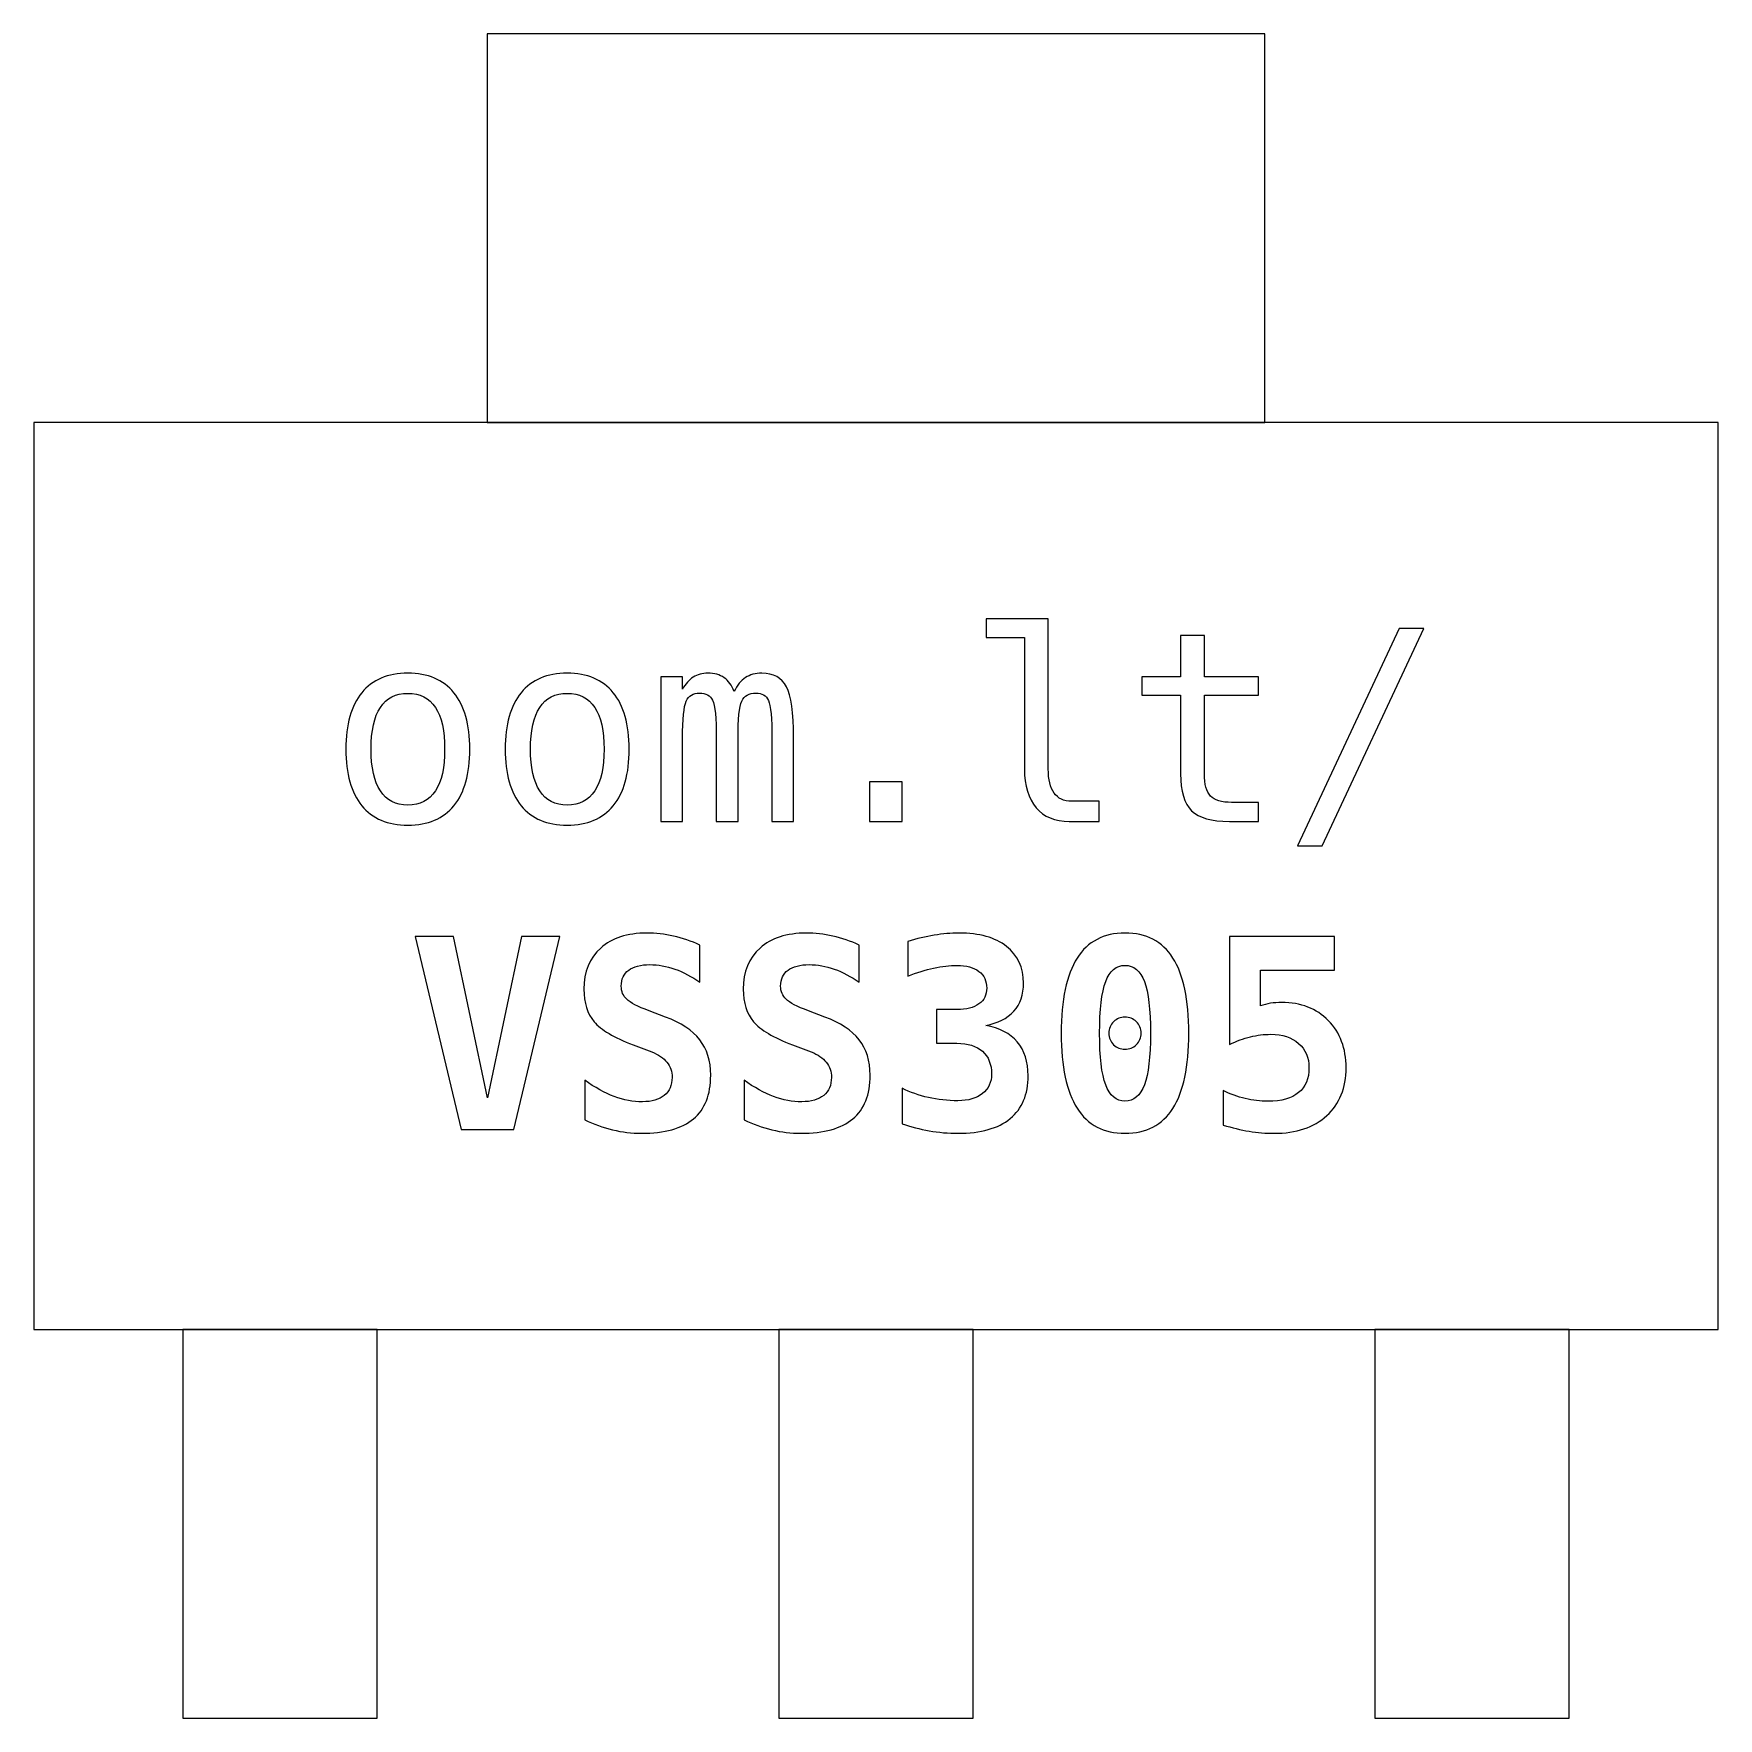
# Model space of a CAD drawing. Header units: centimetres. Extents: x -10.825 to -10.175, y -15.175 to -14.525.
import ezdxf

# ---------------------------------------------------------------- set-up
doc = ezdxf.new("R2010")
doc.units = ezdxf.units.CM
doc.header["$MEASUREMENT"] = 0
doc.layers.add('Layer 1', color=7, linetype='Continuous')

msp = doc.modelspace()

# ---------------------------------------------------------------- linework, layer by layer
at = {"layer": 'Layer 1', "color": 7, "lineweight": 9}
for points in [[(-10.65, -14.675), (-10.65, -14.675), (-10.65, -14.525), (-10.65, -14.525), (-10.65, -14.525), (-10.65, -14.525), (-10.35, -14.525), (-10.35, -14.525), (-10.35, -14.525), (-10.35, -14.525), (-10.35, -14.675), (-10.35, -14.675), (-10.35, -14.675), (-10.35, -14.675), (-10.65, -14.675), (-10.65, -14.675)], [(-10.7675, -15.175), (-10.7675, -15.175), (-10.7675, -15.025), (-10.7675, -15.025), (-10.7675, -15.025), (-10.7675, -15.025), (-10.6925, -15.025), (-10.6925, -15.025), (-10.6925, -15.025), (-10.6925, -15.025), (-10.6925, -15.175), (-10.6925, -15.175), (-10.6925, -15.175), (-10.6925, -15.175), (-10.7675, -15.175), (-10.7675, -15.175)], [(-10.5375, -15.175), (-10.5375, -15.175), (-10.5375, -15.025), (-10.5375, -15.025), (-10.5375, -15.025), (-10.5375, -15.025), (-10.4625, -15.025), (-10.4625, -15.025), (-10.4625, -15.025), (-10.4625, -15.025), (-10.4625, -15.175), (-10.4625, -15.175), (-10.4625, -15.175), (-10.4625, -15.175), (-10.5375, -15.175), (-10.5375, -15.175)], [(-10.3075, -15.175), (-10.3075, -15.175), (-10.3075, -15.025), (-10.3075, -15.025), (-10.3075, -15.025), (-10.3075, -15.025), (-10.2325, -15.025), (-10.2325, -15.025), (-10.2325, -15.025), (-10.2325, -15.025), (-10.2325, -15.175), (-10.2325, -15.175), (-10.2325, -15.175), (-10.2325, -15.175), (-10.3075, -15.175), (-10.3075, -15.175)]]:
    msp.add_open_spline(points, degree=3, knots=[0, 0, 0, 0, 0.25, 0.25, 0.25, 0.25, 0.5, 0.5, 0.5, 0.5, 0.75, 0.75, 0.75, 0.75, 1, 1, 1, 1], dxfattribs=at)
at = {"layer": 'Layer 1', "color": 250, "lineweight": 9}
msp.add_open_spline([(-10.825, -15.025), (-10.825, -15.025), (-10.825, -14.675), (-10.825, -14.675), (-10.825, -14.675), (-10.825, -14.675), (-10.175, -14.675), (-10.175, -14.675), (-10.175, -14.675), (-10.175, -14.675), (-10.175, -15.025), (-10.175, -15.025), (-10.175, -15.025), (-10.175, -15.025), (-10.825, -15.025), (-10.825, -15.025)], degree=3, knots=[0, 0, 0, 0, 0.25, 0.25, 0.25, 0.25, 0.5, 0.5, 0.5, 0.5, 0.75, 0.75, 0.75, 0.75, 1, 1, 1, 1], dxfattribs=at)
at = {"layer": 'Layer 1', "color": 250}
for points, knots in [([(-10.43354, -14.8087), (-10.43354, -14.81282), (-10.43279, -14.81592), (-10.43128, -14.81801), (-10.43128, -14.81801), (-10.42976, -14.8201), (-10.42753, -14.82116), (-10.42457, -14.82116), (-10.42457, -14.82116), (-10.42457, -14.82116), (-10.41385, -14.82116), (-10.41385, -14.82116), (-10.41385, -14.82116), (-10.41385, -14.82116), (-10.41385, -14.82894), (-10.41385, -14.82894), (-10.41385, -14.82894), (-10.41385, -14.82894), (-10.42546, -14.82894), (-10.42546, -14.82894), (-10.42546, -14.82894), (-10.43095, -14.82894), (-10.43519, -14.82717), (-10.43821, -14.82365), (-10.43821, -14.82365), (-10.44122, -14.82012), (-10.44272, -14.81513), (-10.44272, -14.8087), (-10.44272, -14.8087), (-10.44272, -14.8087), (-10.44272, -14.75797), (-10.44272, -14.75797), (-10.44272, -14.75797), (-10.44272, -14.75797), (-10.45743, -14.75797), (-10.45743, -14.75797), (-10.45743, -14.75797), (-10.45743, -14.75797), (-10.45743, -14.75079), (-10.45743, -14.75079), (-10.45743, -14.75079), (-10.45743, -14.75079), (-10.43354, -14.75079), (-10.43354, -14.75079), (-10.43354, -14.75079), (-10.43354, -14.75079), (-10.43354, -14.8087), (-10.43354, -14.8087)], [0, 0, 0, 0, 0.083333, 0.083333, 0.083333, 0.083333, 0.166667, 0.166667, 0.166667, 0.166667, 0.25, 0.25, 0.25, 0.25, 0.333333, 0.333333, 0.333333, 0.333333, 0.416667, 0.416667, 0.416667, 0.416667, 0.5, 0.5, 0.5, 0.5, 0.583333, 0.583333, 0.583333, 0.583333, 0.666667, 0.666667, 0.666667, 0.666667, 0.75, 0.75, 0.75, 0.75, 0.833333, 0.833333, 0.833333, 0.833333, 0.916667, 0.916667, 0.916667, 0.916667, 1, 1, 1, 1]), ([(-10.43354, -14.8087), (-10.43354, -14.81282), (-10.43279, -14.81592), (-10.43128, -14.81801), (-10.43128, -14.81801), (-10.42976, -14.8201), (-10.42753, -14.82116), (-10.42457, -14.82116), (-10.42457, -14.82116), (-10.42457, -14.82116), (-10.41385, -14.82116), (-10.41385, -14.82116), (-10.41385, -14.82116), (-10.41385, -14.82116), (-10.41385, -14.82894), (-10.41385, -14.82894), (-10.41385, -14.82894), (-10.41385, -14.82894), (-10.42546, -14.82894), (-10.42546, -14.82894), (-10.42546, -14.82894), (-10.43095, -14.82894), (-10.43519, -14.82717), (-10.43821, -14.82365), (-10.43821, -14.82365), (-10.44122, -14.82012), (-10.44272, -14.81513), (-10.44272, -14.8087), (-10.44272, -14.8087), (-10.44272, -14.8087), (-10.44272, -14.75797), (-10.44272, -14.75797), (-10.44272, -14.75797), (-10.44272, -14.75797), (-10.45743, -14.75797), (-10.45743, -14.75797), (-10.45743, -14.75797), (-10.45743, -14.75797), (-10.45743, -14.75079), (-10.45743, -14.75079), (-10.45743, -14.75079), (-10.45743, -14.75079), (-10.43354, -14.75079), (-10.43354, -14.75079), (-10.43354, -14.75079), (-10.43354, -14.75079), (-10.43354, -14.8087), (-10.43354, -14.8087)], [0, 0, 0, 0, 0.083333, 0.083333, 0.083333, 0.083333, 0.166667, 0.166667, 0.166667, 0.166667, 0.25, 0.25, 0.25, 0.25, 0.333333, 0.333333, 0.333333, 0.333333, 0.416667, 0.416667, 0.416667, 0.416667, 0.5, 0.5, 0.5, 0.5, 0.583333, 0.583333, 0.583333, 0.583333, 0.666667, 0.666667, 0.666667, 0.666667, 0.75, 0.75, 0.75, 0.75, 0.833333, 0.833333, 0.833333, 0.833333, 0.916667, 0.916667, 0.916667, 0.916667, 1, 1, 1, 1]), ([(-10.29808, -14.75448), (-10.29808, -14.75448), (-10.2886, -14.75448), (-10.2886, -14.75448), (-10.2886, -14.75448), (-10.2886, -14.75448), (-10.32781, -14.83842), (-10.32781, -14.83842), (-10.32781, -14.83842), (-10.32781, -14.83842), (-10.33734, -14.83842), (-10.33734, -14.83842), (-10.33734, -14.83842), (-10.33734, -14.83842), (-10.29808, -14.75448), (-10.29808, -14.75448)], [0, 0, 0, 0, 0.25, 0.25, 0.25, 0.25, 0.5, 0.5, 0.5, 0.5, 0.75, 0.75, 0.75, 0.75, 1, 1, 1, 1]), ([(-10.29808, -14.75448), (-10.29808, -14.75448), (-10.2886, -14.75448), (-10.2886, -14.75448), (-10.2886, -14.75448), (-10.2886, -14.75448), (-10.32781, -14.83842), (-10.32781, -14.83842), (-10.32781, -14.83842), (-10.32781, -14.83842), (-10.33734, -14.83842), (-10.33734, -14.83842), (-10.33734, -14.83842), (-10.33734, -14.83842), (-10.29808, -14.75448), (-10.29808, -14.75448)], [0, 0, 0, 0, 0.25, 0.25, 0.25, 0.25, 0.5, 0.5, 0.5, 0.5, 0.75, 0.75, 0.75, 0.75, 1, 1, 1, 1]), ([(-10.3733, -14.75722), (-10.3733, -14.75722), (-10.3733, -14.77309), (-10.3733, -14.77309), (-10.3733, -14.77309), (-10.3733, -14.77309), (-10.35244, -14.77309), (-10.35244, -14.77309), (-10.35244, -14.77309), (-10.35244, -14.77309), (-10.35244, -14.78022), (-10.35244, -14.78022), (-10.35244, -14.78022), (-10.35244, -14.78022), (-10.3733, -14.78022), (-10.3733, -14.78022), (-10.3733, -14.78022), (-10.3733, -14.78022), (-10.3733, -14.81054), (-10.3733, -14.81054), (-10.3733, -14.81054), (-10.3733, -14.81466), (-10.37251, -14.81753), (-10.37095, -14.81915), (-10.37095, -14.81915), (-10.36938, -14.82079), (-10.36666, -14.8216), (-10.36277, -14.8216), (-10.36277, -14.8216), (-10.36277, -14.8216), (-10.35244, -14.8216), (-10.35244, -14.8216), (-10.35244, -14.8216), (-10.35244, -14.8216), (-10.35244, -14.82894), (-10.35244, -14.82894), (-10.35244, -14.82894), (-10.35244, -14.82894), (-10.36366, -14.82894), (-10.36366, -14.82894), (-10.36366, -14.82894), (-10.37055, -14.82894), (-10.37541, -14.82756), (-10.37823, -14.8248), (-10.37823, -14.8248), (-10.38106, -14.82205), (-10.38247, -14.81728), (-10.38247, -14.81054), (-10.38247, -14.81054), (-10.38247, -14.81054), (-10.38247, -14.78022), (-10.38247, -14.78022), (-10.38247, -14.78022), (-10.38247, -14.78022), (-10.39738, -14.78022), (-10.39738, -14.78022), (-10.39738, -14.78022), (-10.39738, -14.78022), (-10.39738, -14.77309), (-10.39738, -14.77309), (-10.39738, -14.77309), (-10.39738, -14.77309), (-10.38247, -14.77309), (-10.38247, -14.77309), (-10.38247, -14.77309), (-10.38247, -14.77309), (-10.38247, -14.75722), (-10.38247, -14.75722), (-10.38247, -14.75722), (-10.38247, -14.75722), (-10.3733, -14.75722), (-10.3733, -14.75722)], [0, 0, 0, 0, 0.055556, 0.055556, 0.055556, 0.055556, 0.111111, 0.111111, 0.111111, 0.111111, 0.166667, 0.166667, 0.166667, 0.166667, 0.222222, 0.222222, 0.222222, 0.222222, 0.277778, 0.277778, 0.277778, 0.277778, 0.333333, 0.333333, 0.333333, 0.333333, 0.388889, 0.388889, 0.388889, 0.388889, 0.444444, 0.444444, 0.444444, 0.444444, 0.5, 0.5, 0.5, 0.5, 0.555556, 0.555556, 0.555556, 0.555556, 0.611111, 0.611111, 0.611111, 0.611111, 0.666667, 0.666667, 0.666667, 0.666667, 0.722222, 0.722222, 0.722222, 0.722222, 0.777778, 0.777778, 0.777778, 0.777778, 0.833333, 0.833333, 0.833333, 0.833333, 0.888889, 0.888889, 0.888889, 0.888889, 0.944444, 0.944444, 0.944444, 0.944444, 1, 1, 1, 1]), ([(-10.3733, -14.75722), (-10.3733, -14.75722), (-10.3733, -14.77309), (-10.3733, -14.77309), (-10.3733, -14.77309), (-10.3733, -14.77309), (-10.35244, -14.77309), (-10.35244, -14.77309), (-10.35244, -14.77309), (-10.35244, -14.77309), (-10.35244, -14.78022), (-10.35244, -14.78022), (-10.35244, -14.78022), (-10.35244, -14.78022), (-10.3733, -14.78022), (-10.3733, -14.78022), (-10.3733, -14.78022), (-10.3733, -14.78022), (-10.3733, -14.81054), (-10.3733, -14.81054), (-10.3733, -14.81054), (-10.3733, -14.81466), (-10.37251, -14.81753), (-10.37095, -14.81915), (-10.37095, -14.81915), (-10.36938, -14.82079), (-10.36666, -14.8216), (-10.36277, -14.8216), (-10.36277, -14.8216), (-10.36277, -14.8216), (-10.35244, -14.8216), (-10.35244, -14.8216), (-10.35244, -14.8216), (-10.35244, -14.8216), (-10.35244, -14.82894), (-10.35244, -14.82894), (-10.35244, -14.82894), (-10.35244, -14.82894), (-10.36366, -14.82894), (-10.36366, -14.82894), (-10.36366, -14.82894), (-10.37055, -14.82894), (-10.37541, -14.82756), (-10.37823, -14.8248), (-10.37823, -14.8248), (-10.38106, -14.82205), (-10.38247, -14.81728), (-10.38247, -14.81054), (-10.38247, -14.81054), (-10.38247, -14.81054), (-10.38247, -14.78022), (-10.38247, -14.78022), (-10.38247, -14.78022), (-10.38247, -14.78022), (-10.39738, -14.78022), (-10.39738, -14.78022), (-10.39738, -14.78022), (-10.39738, -14.78022), (-10.39738, -14.77309), (-10.39738, -14.77309), (-10.39738, -14.77309), (-10.39738, -14.77309), (-10.38247, -14.77309), (-10.38247, -14.77309), (-10.38247, -14.77309), (-10.38247, -14.77309), (-10.38247, -14.75722), (-10.38247, -14.75722), (-10.38247, -14.75722), (-10.38247, -14.75722), (-10.3733, -14.75722), (-10.3733, -14.75722)], [0, 0, 0, 0, 0.055556, 0.055556, 0.055556, 0.055556, 0.111111, 0.111111, 0.111111, 0.111111, 0.166667, 0.166667, 0.166667, 0.166667, 0.222222, 0.222222, 0.222222, 0.222222, 0.277778, 0.277778, 0.277778, 0.277778, 0.333333, 0.333333, 0.333333, 0.333333, 0.388889, 0.388889, 0.388889, 0.388889, 0.444444, 0.444444, 0.444444, 0.444444, 0.5, 0.5, 0.5, 0.5, 0.555556, 0.555556, 0.555556, 0.555556, 0.611111, 0.611111, 0.611111, 0.611111, 0.666667, 0.666667, 0.666667, 0.666667, 0.722222, 0.722222, 0.722222, 0.722222, 0.777778, 0.777778, 0.777778, 0.777778, 0.833333, 0.833333, 0.833333, 0.833333, 0.888889, 0.888889, 0.888889, 0.888889, 0.944444, 0.944444, 0.944444, 0.944444, 1, 1, 1, 1]), ([(-10.68064, -14.77174), (-10.6729, -14.77174), (-10.66697, -14.77424), (-10.66287, -14.77927), (-10.66287, -14.77927), (-10.65877, -14.78429), (-10.65671, -14.79156), (-10.65671, -14.80106), (-10.65671, -14.80106), (-10.65671, -14.81061), (-10.65875, -14.81787), (-10.66284, -14.82288), (-10.66284, -14.82288), (-10.66694, -14.82788), (-10.67286, -14.83039), (-10.68064, -14.83039), (-10.68064, -14.83039), (-10.68841, -14.83039), (-10.69431, -14.82788), (-10.69842, -14.82288), (-10.69842, -14.82288), (-10.7025, -14.81787), (-10.70454, -14.81061), (-10.70454, -14.80106), (-10.70454, -14.80106), (-10.70454, -14.79156), (-10.7025, -14.78429), (-10.69842, -14.77927), (-10.69842, -14.77927), (-10.69431, -14.77424), (-10.68841, -14.77174), (-10.68064, -14.77174)], [0, 0, 0, 0, 0.125, 0.125, 0.125, 0.125, 0.25, 0.25, 0.25, 0.25, 0.375, 0.375, 0.375, 0.375, 0.5, 0.5, 0.5, 0.5, 0.625, 0.625, 0.625, 0.625, 0.75, 0.75, 0.75, 0.75, 0.875, 0.875, 0.875, 0.875, 1, 1, 1, 1]), ([(-10.68064, -14.77174), (-10.6729, -14.77174), (-10.66697, -14.77424), (-10.66287, -14.77927), (-10.66287, -14.77927), (-10.65877, -14.78429), (-10.65671, -14.79156), (-10.65671, -14.80106), (-10.65671, -14.80106), (-10.65671, -14.81061), (-10.65875, -14.81787), (-10.66284, -14.82288), (-10.66284, -14.82288), (-10.66694, -14.82788), (-10.67286, -14.83039), (-10.68064, -14.83039), (-10.68064, -14.83039), (-10.68841, -14.83039), (-10.69431, -14.82788), (-10.69842, -14.82288), (-10.69842, -14.82288), (-10.7025, -14.81787), (-10.70454, -14.81061), (-10.70454, -14.80106), (-10.70454, -14.80106), (-10.70454, -14.79156), (-10.7025, -14.78429), (-10.69842, -14.77927), (-10.69842, -14.77927), (-10.69431, -14.77424), (-10.68841, -14.77174), (-10.68064, -14.77174)], [0, 0, 0, 0, 0.125, 0.125, 0.125, 0.125, 0.25, 0.25, 0.25, 0.25, 0.375, 0.375, 0.375, 0.375, 0.5, 0.5, 0.5, 0.5, 0.625, 0.625, 0.625, 0.625, 0.75, 0.75, 0.75, 0.75, 0.875, 0.875, 0.875, 0.875, 1, 1, 1, 1]), ([(-10.61915, -14.77174), (-10.61141, -14.77174), (-10.60548, -14.77424), (-10.60138, -14.77927), (-10.60138, -14.77927), (-10.59728, -14.78429), (-10.59522, -14.79156), (-10.59522, -14.80106), (-10.59522, -14.80106), (-10.59522, -14.81061), (-10.59726, -14.81787), (-10.60135, -14.82288), (-10.60135, -14.82288), (-10.60545, -14.82788), (-10.61137, -14.83039), (-10.61915, -14.83039), (-10.61915, -14.83039), (-10.62692, -14.83039), (-10.63282, -14.82788), (-10.63693, -14.82288), (-10.63693, -14.82288), (-10.64101, -14.81787), (-10.64305, -14.81061), (-10.64305, -14.80106), (-10.64305, -14.80106), (-10.64305, -14.79156), (-10.64101, -14.78429), (-10.63693, -14.77927), (-10.63693, -14.77927), (-10.63282, -14.77424), (-10.62692, -14.77174), (-10.61915, -14.77174)], [0, 0, 0, 0, 0.125, 0.125, 0.125, 0.125, 0.25, 0.25, 0.25, 0.25, 0.375, 0.375, 0.375, 0.375, 0.5, 0.5, 0.5, 0.5, 0.625, 0.625, 0.625, 0.625, 0.75, 0.75, 0.75, 0.75, 0.875, 0.875, 0.875, 0.875, 1, 1, 1, 1]), ([(-10.61915, -14.77174), (-10.61141, -14.77174), (-10.60548, -14.77424), (-10.60138, -14.77927), (-10.60138, -14.77927), (-10.59728, -14.78429), (-10.59522, -14.79156), (-10.59522, -14.80106), (-10.59522, -14.80106), (-10.59522, -14.81061), (-10.59726, -14.81787), (-10.60135, -14.82288), (-10.60135, -14.82288), (-10.60545, -14.82788), (-10.61137, -14.83039), (-10.61915, -14.83039), (-10.61915, -14.83039), (-10.62692, -14.83039), (-10.63282, -14.82788), (-10.63693, -14.82288), (-10.63693, -14.82288), (-10.64101, -14.81787), (-10.64305, -14.81061), (-10.64305, -14.80106), (-10.64305, -14.80106), (-10.64305, -14.79156), (-10.64101, -14.78429), (-10.63693, -14.77927), (-10.63693, -14.77927), (-10.63282, -14.77424), (-10.62692, -14.77174), (-10.61915, -14.77174)], [0, 0, 0, 0, 0.125, 0.125, 0.125, 0.125, 0.25, 0.25, 0.25, 0.25, 0.375, 0.375, 0.375, 0.375, 0.5, 0.5, 0.5, 0.5, 0.625, 0.625, 0.625, 0.625, 0.75, 0.75, 0.75, 0.75, 0.875, 0.875, 0.875, 0.875, 1, 1, 1, 1]), ([(-10.55468, -14.77877), (-10.55356, -14.77637), (-10.55211, -14.7746), (-10.55036, -14.77346), (-10.55036, -14.77346), (-10.54862, -14.77232), (-10.54651, -14.77174), (-10.54406, -14.77174), (-10.54406, -14.77174), (-10.53957, -14.77174), (-10.5364, -14.77348), (-10.53456, -14.77695), (-10.53456, -14.77695), (-10.53271, -14.78042), (-10.53179, -14.78696), (-10.53179, -14.79658), (-10.53179, -14.79658), (-10.53179, -14.79658), (-10.53179, -14.82894), (-10.53179, -14.82894), (-10.53179, -14.82894), (-10.53179, -14.82894), (-10.54016, -14.82894), (-10.54016, -14.82894), (-10.54016, -14.82894), (-10.54016, -14.82894), (-10.54016, -14.79697), (-10.54016, -14.79697), (-10.54016, -14.79697), (-10.54016, -14.78909), (-10.54061, -14.7842), (-10.54149, -14.78228), (-10.54149, -14.78228), (-10.54236, -14.78037), (-10.54398, -14.77942), (-10.54631, -14.77942), (-10.54631, -14.77942), (-10.54896, -14.77942), (-10.55079, -14.78044), (-10.55177, -14.78248), (-10.55177, -14.78248), (-10.55274, -14.78453), (-10.55324, -14.78936), (-10.55324, -14.79697), (-10.55324, -14.79697), (-10.55324, -14.79697), (-10.55324, -14.82894), (-10.55324, -14.82894), (-10.55324, -14.82894), (-10.55324, -14.82894), (-10.56161, -14.82894), (-10.56161, -14.82894), (-10.56161, -14.82894), (-10.56161, -14.82894), (-10.56161, -14.79697), (-10.56161, -14.79697), (-10.56161, -14.79697), (-10.56161, -14.78899), (-10.56209, -14.78407), (-10.56304, -14.78221), (-10.56304, -14.78221), (-10.56398, -14.78036), (-10.56568, -14.77942), (-10.56815, -14.77942), (-10.56815, -14.77942), (-10.57058, -14.77942), (-10.57227, -14.78044), (-10.57321, -14.78248), (-10.57321, -14.78248), (-10.57416, -14.78453), (-10.57464, -14.78936), (-10.57464, -14.79697), (-10.57464, -14.79697), (-10.57464, -14.79697), (-10.57464, -14.82894), (-10.57464, -14.82894), (-10.57464, -14.82894), (-10.57464, -14.82894), (-10.58296, -14.82894), (-10.58296, -14.82894), (-10.58296, -14.82894), (-10.58296, -14.82894), (-10.58296, -14.77309), (-10.58296, -14.77309), (-10.58296, -14.77309), (-10.58296, -14.77309), (-10.57464, -14.77309), (-10.57464, -14.77309), (-10.57464, -14.77309), (-10.57464, -14.77309), (-10.57464, -14.77787), (-10.57464, -14.77787), (-10.57464, -14.77787), (-10.57355, -14.77588), (-10.57217, -14.77436), (-10.57052, -14.77331), (-10.57052, -14.77331), (-10.56888, -14.77227), (-10.56701, -14.77174), (-10.56491, -14.77174), (-10.56491, -14.77174), (-10.56238, -14.77174), (-10.56028, -14.77232), (-10.5586, -14.77348), (-10.5586, -14.77348), (-10.55691, -14.77465), (-10.55562, -14.77641), (-10.55468, -14.77877)], [0, 0, 0, 0, 0.037037, 0.037037, 0.037037, 0.037037, 0.074074, 0.074074, 0.074074, 0.074074, 0.111111, 0.111111, 0.111111, 0.111111, 0.148148, 0.148148, 0.148148, 0.148148, 0.185185, 0.185185, 0.185185, 0.185185, 0.222222, 0.222222, 0.222222, 0.222222, 0.259259, 0.259259, 0.259259, 0.259259, 0.296296, 0.296296, 0.296296, 0.296296, 0.333333, 0.333333, 0.333333, 0.333333, 0.37037, 0.37037, 0.37037, 0.37037, 0.407407, 0.407407, 0.407407, 0.407407, 0.444444, 0.444444, 0.444444, 0.444444, 0.481481, 0.481481, 0.481481, 0.481481, 0.518519, 0.518519, 0.518519, 0.518519, 0.555556, 0.555556, 0.555556, 0.555556, 0.592593, 0.592593, 0.592593, 0.592593, 0.62963, 0.62963, 0.62963, 0.62963, 0.666667, 0.666667, 0.666667, 0.666667, 0.703704, 0.703704, 0.703704, 0.703704, 0.740741, 0.740741, 0.740741, 0.740741, 0.777778, 0.777778, 0.777778, 0.777778, 0.814815, 0.814815, 0.814815, 0.814815, 0.851852, 0.851852, 0.851852, 0.851852, 0.888889, 0.888889, 0.888889, 0.888889, 0.925926, 0.925926, 0.925926, 0.925926, 0.962963, 0.962963, 0.962963, 0.962963, 1, 1, 1, 1]), ([(-10.55468, -14.77877), (-10.55356, -14.77637), (-10.55211, -14.7746), (-10.55036, -14.77346), (-10.55036, -14.77346), (-10.54862, -14.77232), (-10.54651, -14.77174), (-10.54406, -14.77174), (-10.54406, -14.77174), (-10.53957, -14.77174), (-10.5364, -14.77348), (-10.53456, -14.77695), (-10.53456, -14.77695), (-10.53271, -14.78042), (-10.53179, -14.78696), (-10.53179, -14.79658), (-10.53179, -14.79658), (-10.53179, -14.79658), (-10.53179, -14.82894), (-10.53179, -14.82894), (-10.53179, -14.82894), (-10.53179, -14.82894), (-10.54016, -14.82894), (-10.54016, -14.82894), (-10.54016, -14.82894), (-10.54016, -14.82894), (-10.54016, -14.79697), (-10.54016, -14.79697), (-10.54016, -14.79697), (-10.54016, -14.78909), (-10.54061, -14.7842), (-10.54149, -14.78228), (-10.54149, -14.78228), (-10.54236, -14.78037), (-10.54398, -14.77942), (-10.54631, -14.77942), (-10.54631, -14.77942), (-10.54896, -14.77942), (-10.55079, -14.78044), (-10.55177, -14.78248), (-10.55177, -14.78248), (-10.55274, -14.78453), (-10.55324, -14.78936), (-10.55324, -14.79697), (-10.55324, -14.79697), (-10.55324, -14.79697), (-10.55324, -14.82894), (-10.55324, -14.82894), (-10.55324, -14.82894), (-10.55324, -14.82894), (-10.56161, -14.82894), (-10.56161, -14.82894), (-10.56161, -14.82894), (-10.56161, -14.82894), (-10.56161, -14.79697), (-10.56161, -14.79697), (-10.56161, -14.79697), (-10.56161, -14.78899), (-10.56209, -14.78407), (-10.56304, -14.78221), (-10.56304, -14.78221), (-10.56398, -14.78036), (-10.56568, -14.77942), (-10.56815, -14.77942), (-10.56815, -14.77942), (-10.57058, -14.77942), (-10.57227, -14.78044), (-10.57321, -14.78248), (-10.57321, -14.78248), (-10.57416, -14.78453), (-10.57464, -14.78936), (-10.57464, -14.79697), (-10.57464, -14.79697), (-10.57464, -14.79697), (-10.57464, -14.82894), (-10.57464, -14.82894), (-10.57464, -14.82894), (-10.57464, -14.82894), (-10.58296, -14.82894), (-10.58296, -14.82894), (-10.58296, -14.82894), (-10.58296, -14.82894), (-10.58296, -14.77309), (-10.58296, -14.77309), (-10.58296, -14.77309), (-10.58296, -14.77309), (-10.57464, -14.77309), (-10.57464, -14.77309), (-10.57464, -14.77309), (-10.57464, -14.77309), (-10.57464, -14.77787), (-10.57464, -14.77787), (-10.57464, -14.77787), (-10.57355, -14.77588), (-10.57217, -14.77436), (-10.57052, -14.77331), (-10.57052, -14.77331), (-10.56888, -14.77227), (-10.56701, -14.77174), (-10.56491, -14.77174), (-10.56491, -14.77174), (-10.56238, -14.77174), (-10.56028, -14.77232), (-10.5586, -14.77348), (-10.5586, -14.77348), (-10.55691, -14.77465), (-10.55562, -14.77641), (-10.55468, -14.77877)], [0, 0, 0, 0, 0.037037, 0.037037, 0.037037, 0.037037, 0.074074, 0.074074, 0.074074, 0.074074, 0.111111, 0.111111, 0.111111, 0.111111, 0.148148, 0.148148, 0.148148, 0.148148, 0.185185, 0.185185, 0.185185, 0.185185, 0.222222, 0.222222, 0.222222, 0.222222, 0.259259, 0.259259, 0.259259, 0.259259, 0.296296, 0.296296, 0.296296, 0.296296, 0.333333, 0.333333, 0.333333, 0.333333, 0.37037, 0.37037, 0.37037, 0.37037, 0.407407, 0.407407, 0.407407, 0.407407, 0.444444, 0.444444, 0.444444, 0.444444, 0.481481, 0.481481, 0.481481, 0.481481, 0.518519, 0.518519, 0.518519, 0.518519, 0.555556, 0.555556, 0.555556, 0.555556, 0.592593, 0.592593, 0.592593, 0.592593, 0.62963, 0.62963, 0.62963, 0.62963, 0.666667, 0.666667, 0.666667, 0.666667, 0.703704, 0.703704, 0.703704, 0.703704, 0.740741, 0.740741, 0.740741, 0.740741, 0.777778, 0.777778, 0.777778, 0.777778, 0.814815, 0.814815, 0.814815, 0.814815, 0.851852, 0.851852, 0.851852, 0.851852, 0.888889, 0.888889, 0.888889, 0.888889, 0.925926, 0.925926, 0.925926, 0.925926, 0.962963, 0.962963, 0.962963, 0.962963, 1, 1, 1, 1]), ([(-10.68064, -14.77952), (-10.68531, -14.77952), (-10.68883, -14.78133), (-10.69123, -14.78495), (-10.69123, -14.78495), (-10.69363, -14.78858), (-10.69482, -14.79396), (-10.69482, -14.80106), (-10.69482, -14.80106), (-10.69482, -14.80814), (-10.69363, -14.8135), (-10.69123, -14.81714), (-10.69123, -14.81714), (-10.68883, -14.82079), (-10.68531, -14.82261), (-10.68064, -14.82261), (-10.68064, -14.82261), (-10.67596, -14.82261), (-10.67242, -14.82079), (-10.67002, -14.81714), (-10.67002, -14.81714), (-10.66762, -14.8135), (-10.66643, -14.80814), (-10.66643, -14.80106), (-10.66643, -14.80106), (-10.66643, -14.79396), (-10.66762, -14.78858), (-10.67002, -14.78495), (-10.67002, -14.78495), (-10.67242, -14.78133), (-10.67596, -14.77952), (-10.68064, -14.77952)], [0, 0, 0, 0, 0.125, 0.125, 0.125, 0.125, 0.25, 0.25, 0.25, 0.25, 0.375, 0.375, 0.375, 0.375, 0.5, 0.5, 0.5, 0.5, 0.625, 0.625, 0.625, 0.625, 0.75, 0.75, 0.75, 0.75, 0.875, 0.875, 0.875, 0.875, 1, 1, 1, 1]), ([(-10.68064, -14.77952), (-10.68531, -14.77952), (-10.68883, -14.78133), (-10.69123, -14.78495), (-10.69123, -14.78495), (-10.69363, -14.78858), (-10.69482, -14.79396), (-10.69482, -14.80106), (-10.69482, -14.80106), (-10.69482, -14.80814), (-10.69363, -14.8135), (-10.69123, -14.81714), (-10.69123, -14.81714), (-10.68883, -14.82079), (-10.68531, -14.82261), (-10.68064, -14.82261), (-10.68064, -14.82261), (-10.67596, -14.82261), (-10.67242, -14.82079), (-10.67002, -14.81714), (-10.67002, -14.81714), (-10.66762, -14.8135), (-10.66643, -14.80814), (-10.66643, -14.80106), (-10.66643, -14.80106), (-10.66643, -14.79396), (-10.66762, -14.78858), (-10.67002, -14.78495), (-10.67002, -14.78495), (-10.67242, -14.78133), (-10.67596, -14.77952), (-10.68064, -14.77952)], [0, 0, 0, 0, 0.125, 0.125, 0.125, 0.125, 0.25, 0.25, 0.25, 0.25, 0.375, 0.375, 0.375, 0.375, 0.5, 0.5, 0.5, 0.5, 0.625, 0.625, 0.625, 0.625, 0.75, 0.75, 0.75, 0.75, 0.875, 0.875, 0.875, 0.875, 1, 1, 1, 1]), ([(-10.61915, -14.77952), (-10.62382, -14.77952), (-10.62734, -14.78133), (-10.62974, -14.78495), (-10.62974, -14.78495), (-10.63214, -14.78858), (-10.63333, -14.79396), (-10.63333, -14.80106), (-10.63333, -14.80106), (-10.63333, -14.80814), (-10.63214, -14.8135), (-10.62974, -14.81714), (-10.62974, -14.81714), (-10.62734, -14.82079), (-10.62382, -14.82261), (-10.61915, -14.82261), (-10.61915, -14.82261), (-10.61447, -14.82261), (-10.61093, -14.82079), (-10.60853, -14.81714), (-10.60853, -14.81714), (-10.60613, -14.8135), (-10.60494, -14.80814), (-10.60494, -14.80106), (-10.60494, -14.80106), (-10.60494, -14.79396), (-10.60613, -14.78858), (-10.60853, -14.78495), (-10.60853, -14.78495), (-10.61093, -14.78133), (-10.61447, -14.77952), (-10.61915, -14.77952)], [0, 0, 0, 0, 0.125, 0.125, 0.125, 0.125, 0.25, 0.25, 0.25, 0.25, 0.375, 0.375, 0.375, 0.375, 0.5, 0.5, 0.5, 0.5, 0.625, 0.625, 0.625, 0.625, 0.75, 0.75, 0.75, 0.75, 0.875, 0.875, 0.875, 0.875, 1, 1, 1, 1]), ([(-10.61915, -14.77952), (-10.62382, -14.77952), (-10.62734, -14.78133), (-10.62974, -14.78495), (-10.62974, -14.78495), (-10.63214, -14.78858), (-10.63333, -14.79396), (-10.63333, -14.80106), (-10.63333, -14.80106), (-10.63333, -14.80814), (-10.63214, -14.8135), (-10.62974, -14.81714), (-10.62974, -14.81714), (-10.62734, -14.82079), (-10.62382, -14.82261), (-10.61915, -14.82261), (-10.61915, -14.82261), (-10.61447, -14.82261), (-10.61093, -14.82079), (-10.60853, -14.81714), (-10.60853, -14.81714), (-10.60613, -14.8135), (-10.60494, -14.80814), (-10.60494, -14.80106), (-10.60494, -14.80106), (-10.60494, -14.79396), (-10.60613, -14.78858), (-10.60853, -14.78495), (-10.60853, -14.78495), (-10.61093, -14.78133), (-10.61447, -14.77952), (-10.61915, -14.77952)], [0, 0, 0, 0, 0.125, 0.125, 0.125, 0.125, 0.25, 0.25, 0.25, 0.25, 0.375, 0.375, 0.375, 0.375, 0.5, 0.5, 0.5, 0.5, 0.625, 0.625, 0.625, 0.625, 0.75, 0.75, 0.75, 0.75, 0.875, 0.875, 0.875, 0.875, 1, 1, 1, 1]), ([(-10.50251, -14.81372), (-10.50251, -14.81372), (-10.48994, -14.81372), (-10.48994, -14.81372), (-10.48994, -14.81372), (-10.48994, -14.81372), (-10.48994, -14.82894), (-10.48994, -14.82894), (-10.48994, -14.82894), (-10.48994, -14.82894), (-10.50251, -14.82894), (-10.50251, -14.82894), (-10.50251, -14.82894), (-10.50251, -14.82894), (-10.50251, -14.81372), (-10.50251, -14.81372)], [0, 0, 0, 0, 0.25, 0.25, 0.25, 0.25, 0.5, 0.5, 0.5, 0.5, 0.75, 0.75, 0.75, 0.75, 1, 1, 1, 1]), ([(-10.50251, -14.81372), (-10.50251, -14.81372), (-10.48994, -14.81372), (-10.48994, -14.81372), (-10.48994, -14.81372), (-10.48994, -14.81372), (-10.48994, -14.82894), (-10.48994, -14.82894), (-10.48994, -14.82894), (-10.48994, -14.82894), (-10.50251, -14.82894), (-10.50251, -14.82894), (-10.50251, -14.82894), (-10.50251, -14.82894), (-10.50251, -14.81372), (-10.50251, -14.81372)], [0, 0, 0, 0, 0.25, 0.25, 0.25, 0.25, 0.5, 0.5, 0.5, 0.5, 0.75, 0.75, 0.75, 0.75, 1, 1, 1, 1]), ([(-10.64989, -14.93556), (-10.64989, -14.93556), (-10.63678, -14.87337), (-10.63678, -14.87337), (-10.63678, -14.87337), (-10.63678, -14.87337), (-10.62197, -14.87337), (-10.62197, -14.87337), (-10.62197, -14.87337), (-10.62197, -14.87337), (-10.63968, -14.94783), (-10.63968, -14.94783), (-10.63968, -14.94783), (-10.63968, -14.94783), (-10.66007, -14.94783), (-10.66007, -14.94783), (-10.66007, -14.94783), (-10.66007, -14.94783), (-10.67778, -14.87337), (-10.67778, -14.87337), (-10.67778, -14.87337), (-10.67778, -14.87337), (-10.66297, -14.87337), (-10.66297, -14.87337), (-10.66297, -14.87337), (-10.66297, -14.87337), (-10.64989, -14.93556), (-10.64989, -14.93556)], [0, 0, 0, 0, 0.142857, 0.142857, 0.142857, 0.142857, 0.285714, 0.285714, 0.285714, 0.285714, 0.428571, 0.428571, 0.428571, 0.428571, 0.571429, 0.571429, 0.571429, 0.571429, 0.714286, 0.714286, 0.714286, 0.714286, 0.857143, 0.857143, 0.857143, 0.857143, 1, 1, 1, 1]), ([(-10.64989, -14.93556), (-10.64989, -14.93556), (-10.63678, -14.87337), (-10.63678, -14.87337), (-10.63678, -14.87337), (-10.63678, -14.87337), (-10.62197, -14.87337), (-10.62197, -14.87337), (-10.62197, -14.87337), (-10.62197, -14.87337), (-10.63968, -14.94783), (-10.63968, -14.94783), (-10.63968, -14.94783), (-10.63968, -14.94783), (-10.66007, -14.94783), (-10.66007, -14.94783), (-10.66007, -14.94783), (-10.66007, -14.94783), (-10.67778, -14.87337), (-10.67778, -14.87337), (-10.67778, -14.87337), (-10.67778, -14.87337), (-10.66297, -14.87337), (-10.66297, -14.87337), (-10.66297, -14.87337), (-10.66297, -14.87337), (-10.64989, -14.93556), (-10.64989, -14.93556)], [0, 0, 0, 0, 0.142857, 0.142857, 0.142857, 0.142857, 0.285714, 0.285714, 0.285714, 0.285714, 0.428571, 0.428571, 0.428571, 0.428571, 0.571429, 0.571429, 0.571429, 0.571429, 0.714286, 0.714286, 0.714286, 0.714286, 0.857143, 0.857143, 0.857143, 0.857143, 1, 1, 1, 1]), ([(-10.5937, -14.91516), (-10.6011, -14.91234), (-10.60612, -14.90936), (-10.60876, -14.90626), (-10.60876, -14.90626), (-10.61138, -14.90314), (-10.6127, -14.89897), (-10.6127, -14.89371), (-10.6127, -14.89371), (-10.6127, -14.88697), (-10.61053, -14.88166), (-10.60621, -14.87781), (-10.60621, -14.87781), (-10.60189, -14.87395), (-10.59596, -14.87203), (-10.5884, -14.87203), (-10.5884, -14.87203), (-10.58498, -14.87203), (-10.58156, -14.87242), (-10.57814, -14.8732), (-10.57814, -14.8732), (-10.5747, -14.87398), (-10.57131, -14.87512), (-10.56796, -14.87666), (-10.56796, -14.87666), (-10.56796, -14.87666), (-10.56796, -14.89102), (-10.56796, -14.89102), (-10.56796, -14.89102), (-10.57112, -14.88879), (-10.57432, -14.88711), (-10.57758, -14.88593), (-10.57758, -14.88593), (-10.58084, -14.88478), (-10.58406, -14.8842), (-10.58726, -14.8842), (-10.58726, -14.8842), (-10.59082, -14.8842), (-10.59354, -14.88491), (-10.59543, -14.88634), (-10.59543, -14.88634), (-10.59732, -14.88777), (-10.59828, -14.88981), (-10.59828, -14.89247), (-10.59828, -14.89247), (-10.59828, -14.89453), (-10.59758, -14.89623), (-10.5962, -14.89758), (-10.5962, -14.89758), (-10.59482, -14.89892), (-10.59194, -14.90042), (-10.58755, -14.90204), (-10.58755, -14.90204), (-10.58755, -14.90204), (-10.58122, -14.90444), (-10.58122, -14.90444), (-10.58122, -14.90444), (-10.57524, -14.90663), (-10.57083, -14.90954), (-10.56801, -14.91317), (-10.56801, -14.91317), (-10.56518, -14.9168), (-10.56377, -14.92136), (-10.56377, -14.92687), (-10.56377, -14.92687), (-10.56377, -14.9344), (-10.56598, -14.94), (-10.57043, -14.94371), (-10.57043, -14.94371), (-10.57487, -14.94742), (-10.58158, -14.94928), (-10.59055, -14.94928), (-10.59055, -14.94928), (-10.59424, -14.94928), (-10.59794, -14.94883), (-10.60165, -14.94795), (-10.60165, -14.94795), (-10.60534, -14.94706), (-10.60893, -14.94577), (-10.61239, -14.94403), (-10.61239, -14.94403), (-10.61239, -14.94403), (-10.61239, -14.92881), (-10.61239, -14.92881), (-10.61239, -14.92881), (-10.60847, -14.93161), (-10.60466, -14.9337), (-10.601, -14.93506), (-10.601, -14.93506), (-10.59732, -14.93642), (-10.5937, -14.93711), (-10.59011, -14.93711), (-10.59011, -14.93711), (-10.58648, -14.93711), (-10.58367, -14.93629), (-10.58168, -14.93464), (-10.58168, -14.93464), (-10.57969, -14.93299), (-10.57868, -14.93069), (-10.57868, -14.92773), (-10.57868, -14.92773), (-10.57868, -14.9255), (-10.57935, -14.92354), (-10.58067, -14.92187), (-10.58067, -14.92187), (-10.582, -14.92018), (-10.58393, -14.91886), (-10.58646, -14.9179), (-10.58646, -14.9179), (-10.58646, -14.9179), (-10.5937, -14.91516), (-10.5937, -14.91516)], [0, 0, 0, 0, 0.035714, 0.035714, 0.035714, 0.035714, 0.071429, 0.071429, 0.071429, 0.071429, 0.107143, 0.107143, 0.107143, 0.107143, 0.142857, 0.142857, 0.142857, 0.142857, 0.178571, 0.178571, 0.178571, 0.178571, 0.214286, 0.214286, 0.214286, 0.214286, 0.25, 0.25, 0.25, 0.25, 0.285714, 0.285714, 0.285714, 0.285714, 0.321429, 0.321429, 0.321429, 0.321429, 0.357143, 0.357143, 0.357143, 0.357143, 0.392857, 0.392857, 0.392857, 0.392857, 0.428571, 0.428571, 0.428571, 0.428571, 0.464286, 0.464286, 0.464286, 0.464286, 0.5, 0.5, 0.5, 0.5, 0.535714, 0.535714, 0.535714, 0.535714, 0.571429, 0.571429, 0.571429, 0.571429, 0.607143, 0.607143, 0.607143, 0.607143, 0.642857, 0.642857, 0.642857, 0.642857, 0.678571, 0.678571, 0.678571, 0.678571, 0.714286, 0.714286, 0.714286, 0.714286, 0.75, 0.75, 0.75, 0.75, 0.785714, 0.785714, 0.785714, 0.785714, 0.821429, 0.821429, 0.821429, 0.821429, 0.857143, 0.857143, 0.857143, 0.857143, 0.892857, 0.892857, 0.892857, 0.892857, 0.928571, 0.928571, 0.928571, 0.928571, 0.964286, 0.964286, 0.964286, 0.964286, 1, 1, 1, 1]), ([(-10.5937, -14.91516), (-10.6011, -14.91234), (-10.60612, -14.90936), (-10.60876, -14.90626), (-10.60876, -14.90626), (-10.61138, -14.90314), (-10.6127, -14.89897), (-10.6127, -14.89371), (-10.6127, -14.89371), (-10.6127, -14.88697), (-10.61053, -14.88166), (-10.60621, -14.87781), (-10.60621, -14.87781), (-10.60189, -14.87395), (-10.59596, -14.87203), (-10.5884, -14.87203), (-10.5884, -14.87203), (-10.58498, -14.87203), (-10.58156, -14.87242), (-10.57814, -14.8732), (-10.57814, -14.8732), (-10.5747, -14.87398), (-10.57131, -14.87512), (-10.56796, -14.87666), (-10.56796, -14.87666), (-10.56796, -14.87666), (-10.56796, -14.89102), (-10.56796, -14.89102), (-10.56796, -14.89102), (-10.57112, -14.88879), (-10.57432, -14.88711), (-10.57758, -14.88593), (-10.57758, -14.88593), (-10.58084, -14.88478), (-10.58406, -14.8842), (-10.58726, -14.8842), (-10.58726, -14.8842), (-10.59082, -14.8842), (-10.59354, -14.88491), (-10.59543, -14.88634), (-10.59543, -14.88634), (-10.59732, -14.88777), (-10.59828, -14.88981), (-10.59828, -14.89247), (-10.59828, -14.89247), (-10.59828, -14.89453), (-10.59758, -14.89623), (-10.5962, -14.89758), (-10.5962, -14.89758), (-10.59482, -14.89892), (-10.59194, -14.90042), (-10.58755, -14.90204), (-10.58755, -14.90204), (-10.58755, -14.90204), (-10.58122, -14.90444), (-10.58122, -14.90444), (-10.58122, -14.90444), (-10.57524, -14.90663), (-10.57083, -14.90954), (-10.56801, -14.91317), (-10.56801, -14.91317), (-10.56518, -14.9168), (-10.56377, -14.92136), (-10.56377, -14.92687), (-10.56377, -14.92687), (-10.56377, -14.9344), (-10.56598, -14.94), (-10.57043, -14.94371), (-10.57043, -14.94371), (-10.57487, -14.94742), (-10.58158, -14.94928), (-10.59055, -14.94928), (-10.59055, -14.94928), (-10.59424, -14.94928), (-10.59794, -14.94883), (-10.60165, -14.94795), (-10.60165, -14.94795), (-10.60534, -14.94706), (-10.60893, -14.94577), (-10.61239, -14.94403), (-10.61239, -14.94403), (-10.61239, -14.94403), (-10.61239, -14.92881), (-10.61239, -14.92881), (-10.61239, -14.92881), (-10.60847, -14.93161), (-10.60466, -14.9337), (-10.601, -14.93506), (-10.601, -14.93506), (-10.59732, -14.93642), (-10.5937, -14.93711), (-10.59011, -14.93711), (-10.59011, -14.93711), (-10.58648, -14.93711), (-10.58367, -14.93629), (-10.58168, -14.93464), (-10.58168, -14.93464), (-10.57969, -14.93299), (-10.57868, -14.93069), (-10.57868, -14.92773), (-10.57868, -14.92773), (-10.57868, -14.9255), (-10.57935, -14.92354), (-10.58067, -14.92187), (-10.58067, -14.92187), (-10.582, -14.92018), (-10.58393, -14.91886), (-10.58646, -14.9179), (-10.58646, -14.9179), (-10.58646, -14.9179), (-10.5937, -14.91516), (-10.5937, -14.91516)], [0, 0, 0, 0, 0.035714, 0.035714, 0.035714, 0.035714, 0.071429, 0.071429, 0.071429, 0.071429, 0.107143, 0.107143, 0.107143, 0.107143, 0.142857, 0.142857, 0.142857, 0.142857, 0.178571, 0.178571, 0.178571, 0.178571, 0.214286, 0.214286, 0.214286, 0.214286, 0.25, 0.25, 0.25, 0.25, 0.285714, 0.285714, 0.285714, 0.285714, 0.321429, 0.321429, 0.321429, 0.321429, 0.357143, 0.357143, 0.357143, 0.357143, 0.392857, 0.392857, 0.392857, 0.392857, 0.428571, 0.428571, 0.428571, 0.428571, 0.464286, 0.464286, 0.464286, 0.464286, 0.5, 0.5, 0.5, 0.5, 0.535714, 0.535714, 0.535714, 0.535714, 0.571429, 0.571429, 0.571429, 0.571429, 0.607143, 0.607143, 0.607143, 0.607143, 0.642857, 0.642857, 0.642857, 0.642857, 0.678571, 0.678571, 0.678571, 0.678571, 0.714286, 0.714286, 0.714286, 0.714286, 0.75, 0.75, 0.75, 0.75, 0.785714, 0.785714, 0.785714, 0.785714, 0.821429, 0.821429, 0.821429, 0.821429, 0.857143, 0.857143, 0.857143, 0.857143, 0.892857, 0.892857, 0.892857, 0.892857, 0.928571, 0.928571, 0.928571, 0.928571, 0.964286, 0.964286, 0.964286, 0.964286, 1, 1, 1, 1]), ([(-10.53221, -14.91516), (-10.53961, -14.91234), (-10.54463, -14.90936), (-10.54727, -14.90626), (-10.54727, -14.90626), (-10.54989, -14.90314), (-10.55121, -14.89897), (-10.55121, -14.89371), (-10.55121, -14.89371), (-10.55121, -14.88697), (-10.54904, -14.88166), (-10.54472, -14.87781), (-10.54472, -14.87781), (-10.5404, -14.87395), (-10.53447, -14.87203), (-10.52691, -14.87203), (-10.52691, -14.87203), (-10.52349, -14.87203), (-10.52007, -14.87242), (-10.51665, -14.8732), (-10.51665, -14.8732), (-10.51321, -14.87398), (-10.50982, -14.87512), (-10.50647, -14.87666), (-10.50647, -14.87666), (-10.50647, -14.87666), (-10.50647, -14.89102), (-10.50647, -14.89102), (-10.50647, -14.89102), (-10.50963, -14.88879), (-10.51283, -14.88711), (-10.51609, -14.88593), (-10.51609, -14.88593), (-10.51935, -14.88478), (-10.52257, -14.8842), (-10.52577, -14.8842), (-10.52577, -14.8842), (-10.52933, -14.8842), (-10.53205, -14.88491), (-10.53394, -14.88634), (-10.53394, -14.88634), (-10.53583, -14.88777), (-10.53679, -14.88981), (-10.53679, -14.89247), (-10.53679, -14.89247), (-10.53679, -14.89453), (-10.53609, -14.89623), (-10.53471, -14.89758), (-10.53471, -14.89758), (-10.53333, -14.89892), (-10.53045, -14.90042), (-10.52606, -14.90204), (-10.52606, -14.90204), (-10.52606, -14.90204), (-10.51973, -14.90444), (-10.51973, -14.90444), (-10.51973, -14.90444), (-10.51375, -14.90663), (-10.50934, -14.90954), (-10.50652, -14.91317), (-10.50652, -14.91317), (-10.50369, -14.9168), (-10.50228, -14.92136), (-10.50228, -14.92687), (-10.50228, -14.92687), (-10.50228, -14.9344), (-10.50449, -14.94), (-10.50894, -14.94371), (-10.50894, -14.94371), (-10.51338, -14.94742), (-10.52009, -14.94928), (-10.52906, -14.94928), (-10.52906, -14.94928), (-10.53275, -14.94928), (-10.53645, -14.94883), (-10.54016, -14.94795), (-10.54016, -14.94795), (-10.54385, -14.94706), (-10.54744, -14.94577), (-10.5509, -14.94403), (-10.5509, -14.94403), (-10.5509, -14.94403), (-10.5509, -14.92881), (-10.5509, -14.92881), (-10.5509, -14.92881), (-10.54698, -14.93161), (-10.54317, -14.9337), (-10.53951, -14.93506), (-10.53951, -14.93506), (-10.53583, -14.93642), (-10.53221, -14.93711), (-10.52862, -14.93711), (-10.52862, -14.93711), (-10.52499, -14.93711), (-10.52218, -14.93629), (-10.52019, -14.93464), (-10.52019, -14.93464), (-10.5182, -14.93299), (-10.51719, -14.93069), (-10.51719, -14.92773), (-10.51719, -14.92773), (-10.51719, -14.9255), (-10.51786, -14.92354), (-10.51918, -14.92187), (-10.51918, -14.92187), (-10.52051, -14.92018), (-10.52244, -14.91886), (-10.52497, -14.9179), (-10.52497, -14.9179), (-10.52497, -14.9179), (-10.53221, -14.91516), (-10.53221, -14.91516)], [0, 0, 0, 0, 0.035714, 0.035714, 0.035714, 0.035714, 0.071429, 0.071429, 0.071429, 0.071429, 0.107143, 0.107143, 0.107143, 0.107143, 0.142857, 0.142857, 0.142857, 0.142857, 0.178571, 0.178571, 0.178571, 0.178571, 0.214286, 0.214286, 0.214286, 0.214286, 0.25, 0.25, 0.25, 0.25, 0.285714, 0.285714, 0.285714, 0.285714, 0.321429, 0.321429, 0.321429, 0.321429, 0.357143, 0.357143, 0.357143, 0.357143, 0.392857, 0.392857, 0.392857, 0.392857, 0.428571, 0.428571, 0.428571, 0.428571, 0.464286, 0.464286, 0.464286, 0.464286, 0.5, 0.5, 0.5, 0.5, 0.535714, 0.535714, 0.535714, 0.535714, 0.571429, 0.571429, 0.571429, 0.571429, 0.607143, 0.607143, 0.607143, 0.607143, 0.642857, 0.642857, 0.642857, 0.642857, 0.678571, 0.678571, 0.678571, 0.678571, 0.714286, 0.714286, 0.714286, 0.714286, 0.75, 0.75, 0.75, 0.75, 0.785714, 0.785714, 0.785714, 0.785714, 0.821429, 0.821429, 0.821429, 0.821429, 0.857143, 0.857143, 0.857143, 0.857143, 0.892857, 0.892857, 0.892857, 0.892857, 0.928571, 0.928571, 0.928571, 0.928571, 0.964286, 0.964286, 0.964286, 0.964286, 1, 1, 1, 1]), ([(-10.53221, -14.91516), (-10.53961, -14.91234), (-10.54463, -14.90936), (-10.54727, -14.90626), (-10.54727, -14.90626), (-10.54989, -14.90314), (-10.55121, -14.89897), (-10.55121, -14.89371), (-10.55121, -14.89371), (-10.55121, -14.88697), (-10.54904, -14.88166), (-10.54472, -14.87781), (-10.54472, -14.87781), (-10.5404, -14.87395), (-10.53447, -14.87203), (-10.52691, -14.87203), (-10.52691, -14.87203), (-10.52349, -14.87203), (-10.52007, -14.87242), (-10.51665, -14.8732), (-10.51665, -14.8732), (-10.51321, -14.87398), (-10.50982, -14.87512), (-10.50647, -14.87666), (-10.50647, -14.87666), (-10.50647, -14.87666), (-10.50647, -14.89102), (-10.50647, -14.89102), (-10.50647, -14.89102), (-10.50963, -14.88879), (-10.51283, -14.88711), (-10.51609, -14.88593), (-10.51609, -14.88593), (-10.51935, -14.88478), (-10.52257, -14.8842), (-10.52577, -14.8842), (-10.52577, -14.8842), (-10.52933, -14.8842), (-10.53205, -14.88491), (-10.53394, -14.88634), (-10.53394, -14.88634), (-10.53583, -14.88777), (-10.53679, -14.88981), (-10.53679, -14.89247), (-10.53679, -14.89247), (-10.53679, -14.89453), (-10.53609, -14.89623), (-10.53471, -14.89758), (-10.53471, -14.89758), (-10.53333, -14.89892), (-10.53045, -14.90042), (-10.52606, -14.90204), (-10.52606, -14.90204), (-10.52606, -14.90204), (-10.51973, -14.90444), (-10.51973, -14.90444), (-10.51973, -14.90444), (-10.51375, -14.90663), (-10.50934, -14.90954), (-10.50652, -14.91317), (-10.50652, -14.91317), (-10.50369, -14.9168), (-10.50228, -14.92136), (-10.50228, -14.92687), (-10.50228, -14.92687), (-10.50228, -14.9344), (-10.50449, -14.94), (-10.50894, -14.94371), (-10.50894, -14.94371), (-10.51338, -14.94742), (-10.52009, -14.94928), (-10.52906, -14.94928), (-10.52906, -14.94928), (-10.53275, -14.94928), (-10.53645, -14.94883), (-10.54016, -14.94795), (-10.54016, -14.94795), (-10.54385, -14.94706), (-10.54744, -14.94577), (-10.5509, -14.94403), (-10.5509, -14.94403), (-10.5509, -14.94403), (-10.5509, -14.92881), (-10.5509, -14.92881), (-10.5509, -14.92881), (-10.54698, -14.93161), (-10.54317, -14.9337), (-10.53951, -14.93506), (-10.53951, -14.93506), (-10.53583, -14.93642), (-10.53221, -14.93711), (-10.52862, -14.93711), (-10.52862, -14.93711), (-10.52499, -14.93711), (-10.52218, -14.93629), (-10.52019, -14.93464), (-10.52019, -14.93464), (-10.5182, -14.93299), (-10.51719, -14.93069), (-10.51719, -14.92773), (-10.51719, -14.92773), (-10.51719, -14.9255), (-10.51786, -14.92354), (-10.51918, -14.92187), (-10.51918, -14.92187), (-10.52051, -14.92018), (-10.52244, -14.91886), (-10.52497, -14.9179), (-10.52497, -14.9179), (-10.52497, -14.9179), (-10.53221, -14.91516), (-10.53221, -14.91516)], [0, 0, 0, 0, 0.035714, 0.035714, 0.035714, 0.035714, 0.071429, 0.071429, 0.071429, 0.071429, 0.107143, 0.107143, 0.107143, 0.107143, 0.142857, 0.142857, 0.142857, 0.142857, 0.178571, 0.178571, 0.178571, 0.178571, 0.214286, 0.214286, 0.214286, 0.214286, 0.25, 0.25, 0.25, 0.25, 0.285714, 0.285714, 0.285714, 0.285714, 0.321429, 0.321429, 0.321429, 0.321429, 0.357143, 0.357143, 0.357143, 0.357143, 0.392857, 0.392857, 0.392857, 0.392857, 0.428571, 0.428571, 0.428571, 0.428571, 0.464286, 0.464286, 0.464286, 0.464286, 0.5, 0.5, 0.5, 0.5, 0.535714, 0.535714, 0.535714, 0.535714, 0.571429, 0.571429, 0.571429, 0.571429, 0.607143, 0.607143, 0.607143, 0.607143, 0.642857, 0.642857, 0.642857, 0.642857, 0.678571, 0.678571, 0.678571, 0.678571, 0.714286, 0.714286, 0.714286, 0.714286, 0.75, 0.75, 0.75, 0.75, 0.785714, 0.785714, 0.785714, 0.785714, 0.821429, 0.821429, 0.821429, 0.821429, 0.857143, 0.857143, 0.857143, 0.857143, 0.892857, 0.892857, 0.892857, 0.892857, 0.928571, 0.928571, 0.928571, 0.928571, 0.964286, 0.964286, 0.964286, 0.964286, 1, 1, 1, 1]), ([(-10.46878, -14.91452), (-10.46878, -14.91452), (-10.47666, -14.91452), (-10.47666, -14.91452), (-10.47666, -14.91452), (-10.47666, -14.91452), (-10.47666, -14.90154), (-10.47666, -14.90154), (-10.47666, -14.90154), (-10.47666, -14.90154), (-10.46878, -14.90154), (-10.46878, -14.90154), (-10.46878, -14.90154), (-10.46513, -14.90154), (-10.46229, -14.90083), (-10.46028, -14.89938), (-10.46028, -14.89938), (-10.45827, -14.89793), (-10.45727, -14.89589), (-10.45727, -14.89327), (-10.45727, -14.89327), (-10.45727, -14.89051), (-10.45827, -14.88835), (-10.46028, -14.8868), (-10.46028, -14.8868), (-10.46229, -14.88525), (-10.46513, -14.88449), (-10.46878, -14.88449), (-10.46878, -14.88449), (-10.47157, -14.88449), (-10.47456, -14.88484), (-10.47775, -14.88554), (-10.47775, -14.88554), (-10.48095, -14.88624), (-10.48425, -14.88726), (-10.48767, -14.88859), (-10.48767, -14.88859), (-10.48767, -14.88859), (-10.48767, -14.87523), (-10.48767, -14.87523), (-10.48767, -14.87523), (-10.48425, -14.87419), (-10.48088, -14.8734), (-10.47756, -14.87284), (-10.47756, -14.87284), (-10.47422, -14.8723), (-10.47104, -14.87203), (-10.46798, -14.87203), (-10.46798, -14.87203), (-10.46013, -14.87203), (-10.45402, -14.87374), (-10.44964, -14.87717), (-10.44964, -14.87717), (-10.44525, -14.88059), (-10.44305, -14.8853), (-10.44305, -14.89133), (-10.44305, -14.89133), (-10.44305, -14.89574), (-10.44431, -14.89936), (-10.44685, -14.90217), (-10.44685, -14.90217), (-10.44937, -14.90498), (-10.45298, -14.90682), (-10.45766, -14.90767), (-10.45766, -14.90767), (-10.45235, -14.90861), (-10.44828, -14.91074), (-10.44549, -14.91404), (-10.44549, -14.91404), (-10.4427, -14.91734), (-10.4413, -14.9217), (-10.4413, -14.92708), (-10.4413, -14.92708), (-10.4413, -14.9343), (-10.44362, -14.93979), (-10.44823, -14.94359), (-10.44823, -14.94359), (-10.45286, -14.94739), (-10.45957, -14.94928), (-10.46838, -14.94928), (-10.46838, -14.94928), (-10.47213, -14.94928), (-10.47582, -14.94895), (-10.47947, -14.94832), (-10.47947, -14.94832), (-10.48311, -14.94769), (-10.4866, -14.94677), (-10.48992, -14.94558), (-10.48992, -14.94558), (-10.48992, -14.94558), (-10.48992, -14.93191), (-10.48992, -14.93191), (-10.48992, -14.93191), (-10.48679, -14.93348), (-10.48342, -14.93467), (-10.47979, -14.93549), (-10.47979, -14.93549), (-10.47618, -14.93631), (-10.47237, -14.93671), (-10.46838, -14.93671), (-10.46838, -14.93671), (-10.46438, -14.93671), (-10.46124, -14.93579), (-10.4589, -14.93394), (-10.4589, -14.93394), (-10.45657, -14.9321), (-10.45541, -14.92962), (-10.45541, -14.92648), (-10.45541, -14.92648), (-10.45541, -14.92267), (-10.45657, -14.91971), (-10.4589, -14.91763), (-10.4589, -14.91763), (-10.46124, -14.91555), (-10.46452, -14.91452), (-10.46878, -14.91452)], [0, 0, 0, 0, 0.034483, 0.034483, 0.034483, 0.034483, 0.068966, 0.068966, 0.068966, 0.068966, 0.103448, 0.103448, 0.103448, 0.103448, 0.137931, 0.137931, 0.137931, 0.137931, 0.172414, 0.172414, 0.172414, 0.172414, 0.206897, 0.206897, 0.206897, 0.206897, 0.241379, 0.241379, 0.241379, 0.241379, 0.275862, 0.275862, 0.275862, 0.275862, 0.310345, 0.310345, 0.310345, 0.310345, 0.344828, 0.344828, 0.344828, 0.344828, 0.37931, 0.37931, 0.37931, 0.37931, 0.413793, 0.413793, 0.413793, 0.413793, 0.448276, 0.448276, 0.448276, 0.448276, 0.482759, 0.482759, 0.482759, 0.482759, 0.517241, 0.517241, 0.517241, 0.517241, 0.551724, 0.551724, 0.551724, 0.551724, 0.586207, 0.586207, 0.586207, 0.586207, 0.62069, 0.62069, 0.62069, 0.62069, 0.655172, 0.655172, 0.655172, 0.655172, 0.689655, 0.689655, 0.689655, 0.689655, 0.724138, 0.724138, 0.724138, 0.724138, 0.758621, 0.758621, 0.758621, 0.758621, 0.793103, 0.793103, 0.793103, 0.793103, 0.827586, 0.827586, 0.827586, 0.827586, 0.862069, 0.862069, 0.862069, 0.862069, 0.896552, 0.896552, 0.896552, 0.896552, 0.931034, 0.931034, 0.931034, 0.931034, 0.965517, 0.965517, 0.965517, 0.965517, 1, 1, 1, 1]), ([(-10.46878, -14.91452), (-10.46878, -14.91452), (-10.47666, -14.91452), (-10.47666, -14.91452), (-10.47666, -14.91452), (-10.47666, -14.91452), (-10.47666, -14.90154), (-10.47666, -14.90154), (-10.47666, -14.90154), (-10.47666, -14.90154), (-10.46878, -14.90154), (-10.46878, -14.90154), (-10.46878, -14.90154), (-10.46513, -14.90154), (-10.46229, -14.90083), (-10.46028, -14.89938), (-10.46028, -14.89938), (-10.45827, -14.89793), (-10.45727, -14.89589), (-10.45727, -14.89327), (-10.45727, -14.89327), (-10.45727, -14.89051), (-10.45827, -14.88835), (-10.46028, -14.8868), (-10.46028, -14.8868), (-10.46229, -14.88525), (-10.46513, -14.88449), (-10.46878, -14.88449), (-10.46878, -14.88449), (-10.47157, -14.88449), (-10.47456, -14.88484), (-10.47775, -14.88554), (-10.47775, -14.88554), (-10.48095, -14.88624), (-10.48425, -14.88726), (-10.48767, -14.88859), (-10.48767, -14.88859), (-10.48767, -14.88859), (-10.48767, -14.87523), (-10.48767, -14.87523), (-10.48767, -14.87523), (-10.48425, -14.87419), (-10.48088, -14.8734), (-10.47756, -14.87284), (-10.47756, -14.87284), (-10.47422, -14.8723), (-10.47104, -14.87203), (-10.46798, -14.87203), (-10.46798, -14.87203), (-10.46013, -14.87203), (-10.45402, -14.87374), (-10.44964, -14.87717), (-10.44964, -14.87717), (-10.44525, -14.88059), (-10.44305, -14.8853), (-10.44305, -14.89133), (-10.44305, -14.89133), (-10.44305, -14.89574), (-10.44431, -14.89936), (-10.44685, -14.90217), (-10.44685, -14.90217), (-10.44937, -14.90498), (-10.45298, -14.90682), (-10.45766, -14.90767), (-10.45766, -14.90767), (-10.45235, -14.90861), (-10.44828, -14.91074), (-10.44549, -14.91404), (-10.44549, -14.91404), (-10.4427, -14.91734), (-10.4413, -14.9217), (-10.4413, -14.92708), (-10.4413, -14.92708), (-10.4413, -14.9343), (-10.44362, -14.93979), (-10.44823, -14.94359), (-10.44823, -14.94359), (-10.45286, -14.94739), (-10.45957, -14.94928), (-10.46838, -14.94928), (-10.46838, -14.94928), (-10.47213, -14.94928), (-10.47582, -14.94895), (-10.47947, -14.94832), (-10.47947, -14.94832), (-10.48311, -14.94769), (-10.4866, -14.94677), (-10.48992, -14.94558), (-10.48992, -14.94558), (-10.48992, -14.94558), (-10.48992, -14.93191), (-10.48992, -14.93191), (-10.48992, -14.93191), (-10.48679, -14.93348), (-10.48342, -14.93467), (-10.47979, -14.93549), (-10.47979, -14.93549), (-10.47618, -14.93631), (-10.47237, -14.93671), (-10.46838, -14.93671), (-10.46838, -14.93671), (-10.46438, -14.93671), (-10.46124, -14.93579), (-10.4589, -14.93394), (-10.4589, -14.93394), (-10.45657, -14.9321), (-10.45541, -14.92962), (-10.45541, -14.92648), (-10.45541, -14.92648), (-10.45541, -14.92267), (-10.45657, -14.91971), (-10.4589, -14.91763), (-10.4589, -14.91763), (-10.46124, -14.91555), (-10.46452, -14.91452), (-10.46878, -14.91452)], [0, 0, 0, 0, 0.034483, 0.034483, 0.034483, 0.034483, 0.068966, 0.068966, 0.068966, 0.068966, 0.103448, 0.103448, 0.103448, 0.103448, 0.137931, 0.137931, 0.137931, 0.137931, 0.172414, 0.172414, 0.172414, 0.172414, 0.206897, 0.206897, 0.206897, 0.206897, 0.241379, 0.241379, 0.241379, 0.241379, 0.275862, 0.275862, 0.275862, 0.275862, 0.310345, 0.310345, 0.310345, 0.310345, 0.344828, 0.344828, 0.344828, 0.344828, 0.37931, 0.37931, 0.37931, 0.37931, 0.413793, 0.413793, 0.413793, 0.413793, 0.448276, 0.448276, 0.448276, 0.448276, 0.482759, 0.482759, 0.482759, 0.482759, 0.517241, 0.517241, 0.517241, 0.517241, 0.551724, 0.551724, 0.551724, 0.551724, 0.586207, 0.586207, 0.586207, 0.586207, 0.62069, 0.62069, 0.62069, 0.62069, 0.655172, 0.655172, 0.655172, 0.655172, 0.689655, 0.689655, 0.689655, 0.689655, 0.724138, 0.724138, 0.724138, 0.724138, 0.758621, 0.758621, 0.758621, 0.758621, 0.793103, 0.793103, 0.793103, 0.793103, 0.827586, 0.827586, 0.827586, 0.827586, 0.862069, 0.862069, 0.862069, 0.862069, 0.896552, 0.896552, 0.896552, 0.896552, 0.931034, 0.931034, 0.931034, 0.931034, 0.965517, 0.965517, 0.965517, 0.965517, 1, 1, 1, 1]), ([(-10.42853, -14.91067), (-10.42853, -14.89778), (-10.42649, -14.88811), (-10.4224, -14.88168), (-10.4224, -14.88168), (-10.4183, -14.87524), (-10.41216, -14.87203), (-10.40393, -14.87203), (-10.40393, -14.87203), (-10.39569, -14.87203), (-10.38953, -14.87523), (-10.38543, -14.88164), (-10.38543, -14.88164), (-10.38134, -14.88806), (-10.3793, -14.89775), (-10.3793, -14.91067), (-10.3793, -14.91067), (-10.3793, -14.92357), (-10.38134, -14.93324), (-10.38543, -14.93966), (-10.38543, -14.93966), (-10.38953, -14.94608), (-10.39569, -14.94928), (-10.40393, -14.94928), (-10.40393, -14.94928), (-10.41216, -14.94928), (-10.4183, -14.94606), (-10.4224, -14.93962), (-10.4224, -14.93962), (-10.42649, -14.93319), (-10.42853, -14.92354), (-10.42853, -14.91067)], [0, 0, 0, 0, 0.125, 0.125, 0.125, 0.125, 0.25, 0.25, 0.25, 0.25, 0.375, 0.375, 0.375, 0.375, 0.5, 0.5, 0.5, 0.5, 0.625, 0.625, 0.625, 0.625, 0.75, 0.75, 0.75, 0.75, 0.875, 0.875, 0.875, 0.875, 1, 1, 1, 1]), ([(-10.42853, -14.91067), (-10.42853, -14.89778), (-10.42649, -14.88811), (-10.4224, -14.88168), (-10.4224, -14.88168), (-10.4183, -14.87524), (-10.41216, -14.87203), (-10.40393, -14.87203), (-10.40393, -14.87203), (-10.39569, -14.87203), (-10.38953, -14.87523), (-10.38543, -14.88164), (-10.38543, -14.88164), (-10.38134, -14.88806), (-10.3793, -14.89775), (-10.3793, -14.91067), (-10.3793, -14.91067), (-10.3793, -14.92357), (-10.38134, -14.93324), (-10.38543, -14.93966), (-10.38543, -14.93966), (-10.38953, -14.94608), (-10.39569, -14.94928), (-10.40393, -14.94928), (-10.40393, -14.94928), (-10.41216, -14.94928), (-10.4183, -14.94606), (-10.4224, -14.93962), (-10.4224, -14.93962), (-10.42649, -14.93319), (-10.42853, -14.92354), (-10.42853, -14.91067)], [0, 0, 0, 0, 0.125, 0.125, 0.125, 0.125, 0.25, 0.25, 0.25, 0.25, 0.375, 0.375, 0.375, 0.375, 0.5, 0.5, 0.5, 0.5, 0.625, 0.625, 0.625, 0.625, 0.75, 0.75, 0.75, 0.75, 0.875, 0.875, 0.875, 0.875, 1, 1, 1, 1]), ([(-10.36355, -14.87337), (-10.36355, -14.87337), (-10.3231, -14.87337), (-10.3231, -14.87337), (-10.3231, -14.87337), (-10.3231, -14.87337), (-10.3231, -14.88634), (-10.3231, -14.88634), (-10.3231, -14.88634), (-10.3231, -14.88634), (-10.35164, -14.88634), (-10.35164, -14.88634), (-10.35164, -14.88634), (-10.35164, -14.88634), (-10.35164, -14.90015), (-10.35164, -14.90015), (-10.35164, -14.90015), (-10.35044, -14.89969), (-10.34915, -14.89935), (-10.34779, -14.89913), (-10.34779, -14.89913), (-10.34643, -14.8989), (-10.34498, -14.8988), (-10.34345, -14.8988), (-10.34345, -14.8988), (-10.33608, -14.8988), (-10.33008, -14.90113), (-10.32549, -14.90578), (-10.32549, -14.90578), (-10.32091, -14.91045), (-10.31861, -14.91649), (-10.31861, -14.92395), (-10.31861, -14.92395), (-10.31861, -14.93176), (-10.3211, -14.93792), (-10.32607, -14.94247), (-10.32607, -14.94247), (-10.33104, -14.94701), (-10.33781, -14.94928), (-10.34639, -14.94928), (-10.34639, -14.94928), (-10.34958, -14.94928), (-10.35281, -14.949), (-10.35606, -14.94848), (-10.35606, -14.94848), (-10.35931, -14.94795), (-10.36265, -14.94715), (-10.36604, -14.94608), (-10.36604, -14.94608), (-10.36604, -14.94608), (-10.36604, -14.93282), (-10.36604, -14.93282), (-10.36604, -14.93282), (-10.36328, -14.93418), (-10.36044, -14.9352), (-10.35754, -14.93588), (-10.35754, -14.93588), (-10.35463, -14.93656), (-10.3517, -14.9369), (-10.34878, -14.9369), (-10.34878, -14.9369), (-10.3436, -14.9369), (-10.33965, -14.93579), (-10.33696, -14.93358), (-10.33696, -14.93358), (-10.33427, -14.93137), (-10.33293, -14.92817), (-10.33293, -14.92395), (-10.33293, -14.92395), (-10.33293, -14.92005), (-10.33427, -14.91693), (-10.33694, -14.91458), (-10.33694, -14.91458), (-10.33962, -14.91225), (-10.34319, -14.91108), (-10.34764, -14.91108), (-10.34764, -14.91108), (-10.35027, -14.91108), (-10.3529, -14.9114), (-10.35555, -14.91205), (-10.35555, -14.91205), (-10.35819, -14.91269), (-10.36086, -14.91368), (-10.36355, -14.91497), (-10.36355, -14.91497), (-10.36355, -14.91497), (-10.36355, -14.87337), (-10.36355, -14.87337)], [0, 0, 0, 0, 0.045455, 0.045455, 0.045455, 0.045455, 0.090909, 0.090909, 0.090909, 0.090909, 0.136364, 0.136364, 0.136364, 0.136364, 0.181818, 0.181818, 0.181818, 0.181818, 0.227273, 0.227273, 0.227273, 0.227273, 0.272727, 0.272727, 0.272727, 0.272727, 0.318182, 0.318182, 0.318182, 0.318182, 0.363636, 0.363636, 0.363636, 0.363636, 0.409091, 0.409091, 0.409091, 0.409091, 0.454545, 0.454545, 0.454545, 0.454545, 0.5, 0.5, 0.5, 0.5, 0.545455, 0.545455, 0.545455, 0.545455, 0.590909, 0.590909, 0.590909, 0.590909, 0.636364, 0.636364, 0.636364, 0.636364, 0.681818, 0.681818, 0.681818, 0.681818, 0.727273, 0.727273, 0.727273, 0.727273, 0.772727, 0.772727, 0.772727, 0.772727, 0.818182, 0.818182, 0.818182, 0.818182, 0.863636, 0.863636, 0.863636, 0.863636, 0.909091, 0.909091, 0.909091, 0.909091, 0.954545, 0.954545, 0.954545, 0.954545, 1, 1, 1, 1]), ([(-10.36355, -14.87337), (-10.36355, -14.87337), (-10.3231, -14.87337), (-10.3231, -14.87337), (-10.3231, -14.87337), (-10.3231, -14.87337), (-10.3231, -14.88634), (-10.3231, -14.88634), (-10.3231, -14.88634), (-10.3231, -14.88634), (-10.35164, -14.88634), (-10.35164, -14.88634), (-10.35164, -14.88634), (-10.35164, -14.88634), (-10.35164, -14.90015), (-10.35164, -14.90015), (-10.35164, -14.90015), (-10.35044, -14.89969), (-10.34915, -14.89935), (-10.34779, -14.89913), (-10.34779, -14.89913), (-10.34643, -14.8989), (-10.34498, -14.8988), (-10.34345, -14.8988), (-10.34345, -14.8988), (-10.33608, -14.8988), (-10.33008, -14.90113), (-10.32549, -14.90578), (-10.32549, -14.90578), (-10.32091, -14.91045), (-10.31861, -14.91649), (-10.31861, -14.92395), (-10.31861, -14.92395), (-10.31861, -14.93176), (-10.3211, -14.93792), (-10.32607, -14.94247), (-10.32607, -14.94247), (-10.33104, -14.94701), (-10.33781, -14.94928), (-10.34639, -14.94928), (-10.34639, -14.94928), (-10.34958, -14.94928), (-10.35281, -14.949), (-10.35606, -14.94848), (-10.35606, -14.94848), (-10.35931, -14.94795), (-10.36265, -14.94715), (-10.36604, -14.94608), (-10.36604, -14.94608), (-10.36604, -14.94608), (-10.36604, -14.93282), (-10.36604, -14.93282), (-10.36604, -14.93282), (-10.36328, -14.93418), (-10.36044, -14.9352), (-10.35754, -14.93588), (-10.35754, -14.93588), (-10.35463, -14.93656), (-10.3517, -14.9369), (-10.34878, -14.9369), (-10.34878, -14.9369), (-10.3436, -14.9369), (-10.33965, -14.93579), (-10.33696, -14.93358), (-10.33696, -14.93358), (-10.33427, -14.93137), (-10.33293, -14.92817), (-10.33293, -14.92395), (-10.33293, -14.92395), (-10.33293, -14.92005), (-10.33427, -14.91693), (-10.33694, -14.91458), (-10.33694, -14.91458), (-10.33962, -14.91225), (-10.34319, -14.91108), (-10.34764, -14.91108), (-10.34764, -14.91108), (-10.35027, -14.91108), (-10.3529, -14.9114), (-10.35555, -14.91205), (-10.35555, -14.91205), (-10.35819, -14.91269), (-10.36086, -14.91368), (-10.36355, -14.91497), (-10.36355, -14.91497), (-10.36355, -14.91497), (-10.36355, -14.87337), (-10.36355, -14.87337)], [0, 0, 0, 0, 0.045455, 0.045455, 0.045455, 0.045455, 0.090909, 0.090909, 0.090909, 0.090909, 0.136364, 0.136364, 0.136364, 0.136364, 0.181818, 0.181818, 0.181818, 0.181818, 0.227273, 0.227273, 0.227273, 0.227273, 0.272727, 0.272727, 0.272727, 0.272727, 0.318182, 0.318182, 0.318182, 0.318182, 0.363636, 0.363636, 0.363636, 0.363636, 0.409091, 0.409091, 0.409091, 0.409091, 0.454545, 0.454545, 0.454545, 0.454545, 0.5, 0.5, 0.5, 0.5, 0.545455, 0.545455, 0.545455, 0.545455, 0.590909, 0.590909, 0.590909, 0.590909, 0.636364, 0.636364, 0.636364, 0.636364, 0.681818, 0.681818, 0.681818, 0.681818, 0.727273, 0.727273, 0.727273, 0.727273, 0.772727, 0.772727, 0.772727, 0.772727, 0.818182, 0.818182, 0.818182, 0.818182, 0.863636, 0.863636, 0.863636, 0.863636, 0.909091, 0.909091, 0.909091, 0.909091, 0.954545, 0.954545, 0.954545, 0.954545, 1, 1, 1, 1]), ([(-10.40393, -14.88449), (-10.40734, -14.88449), (-10.40981, -14.88656), (-10.41137, -14.89072), (-10.41137, -14.89072), (-10.41294, -14.89489), (-10.41372, -14.90153), (-10.41372, -14.91067), (-10.41372, -14.91067), (-10.41372, -14.91979), (-10.41294, -14.92641), (-10.41137, -14.93059), (-10.41137, -14.93059), (-10.40981, -14.93474), (-10.40734, -14.93682), (-10.40393, -14.93682), (-10.40393, -14.93682), (-10.40051, -14.93682), (-10.39803, -14.93474), (-10.39646, -14.93059), (-10.39646, -14.93059), (-10.39489, -14.92641), (-10.39411, -14.91979), (-10.39411, -14.91067), (-10.39411, -14.91067), (-10.39411, -14.90153), (-10.39489, -14.89489), (-10.39646, -14.89072), (-10.39646, -14.89072), (-10.39803, -14.88656), (-10.40051, -14.88449), (-10.40393, -14.88449)], [0, 0, 0, 0, 0.125, 0.125, 0.125, 0.125, 0.25, 0.25, 0.25, 0.25, 0.375, 0.375, 0.375, 0.375, 0.5, 0.5, 0.5, 0.5, 0.625, 0.625, 0.625, 0.625, 0.75, 0.75, 0.75, 0.75, 0.875, 0.875, 0.875, 0.875, 1, 1, 1, 1]), ([(-10.40393, -14.88449), (-10.40734, -14.88449), (-10.40981, -14.88656), (-10.41137, -14.89072), (-10.41137, -14.89072), (-10.41294, -14.89489), (-10.41372, -14.90153), (-10.41372, -14.91067), (-10.41372, -14.91067), (-10.41372, -14.91979), (-10.41294, -14.92641), (-10.41137, -14.93059), (-10.41137, -14.93059), (-10.40981, -14.93474), (-10.40734, -14.93682), (-10.40393, -14.93682), (-10.40393, -14.93682), (-10.40051, -14.93682), (-10.39803, -14.93474), (-10.39646, -14.93059), (-10.39646, -14.93059), (-10.39489, -14.92641), (-10.39411, -14.91979), (-10.39411, -14.91067), (-10.39411, -14.91067), (-10.39411, -14.90153), (-10.39489, -14.89489), (-10.39646, -14.89072), (-10.39646, -14.89072), (-10.39803, -14.88656), (-10.40051, -14.88449), (-10.40393, -14.88449)], [0, 0, 0, 0, 0.125, 0.125, 0.125, 0.125, 0.25, 0.25, 0.25, 0.25, 0.375, 0.375, 0.375, 0.375, 0.5, 0.5, 0.5, 0.5, 0.625, 0.625, 0.625, 0.625, 0.75, 0.75, 0.75, 0.75, 0.875, 0.875, 0.875, 0.875, 1, 1, 1, 1]), ([(-10.41013, -14.91067), (-10.41013, -14.90891), (-10.40953, -14.90743), (-10.40832, -14.90624), (-10.40832, -14.90624), (-10.40713, -14.90503), (-10.40567, -14.90444), (-10.40393, -14.90444), (-10.40393, -14.90444), (-10.40218, -14.90444), (-10.4007, -14.90503), (-10.39951, -14.90624), (-10.39951, -14.90624), (-10.3983, -14.90743), (-10.3977, -14.90891), (-10.3977, -14.91067), (-10.3977, -14.91067), (-10.3977, -14.9124), (-10.3983, -14.91387), (-10.39951, -14.91506), (-10.39951, -14.91506), (-10.4007, -14.91627), (-10.40218, -14.91686), (-10.40393, -14.91686), (-10.40393, -14.91686), (-10.40567, -14.91686), (-10.40713, -14.91627), (-10.40832, -14.91509), (-10.40832, -14.91509), (-10.40953, -14.91392), (-10.41013, -14.91244), (-10.41013, -14.91067)], [0, 0, 0, 0, 0.125, 0.125, 0.125, 0.125, 0.25, 0.25, 0.25, 0.25, 0.375, 0.375, 0.375, 0.375, 0.5, 0.5, 0.5, 0.5, 0.625, 0.625, 0.625, 0.625, 0.75, 0.75, 0.75, 0.75, 0.875, 0.875, 0.875, 0.875, 1, 1, 1, 1]), ([(-10.41013, -14.91067), (-10.41013, -14.90891), (-10.40953, -14.90743), (-10.40832, -14.90624), (-10.40832, -14.90624), (-10.40713, -14.90503), (-10.40567, -14.90444), (-10.40393, -14.90444), (-10.40393, -14.90444), (-10.40218, -14.90444), (-10.4007, -14.90503), (-10.39951, -14.90624), (-10.39951, -14.90624), (-10.3983, -14.90743), (-10.3977, -14.90891), (-10.3977, -14.91067), (-10.3977, -14.91067), (-10.3977, -14.9124), (-10.3983, -14.91387), (-10.39951, -14.91506), (-10.39951, -14.91506), (-10.4007, -14.91627), (-10.40218, -14.91686), (-10.40393, -14.91686), (-10.40393, -14.91686), (-10.40567, -14.91686), (-10.40713, -14.91627), (-10.40832, -14.91509), (-10.40832, -14.91509), (-10.40953, -14.91392), (-10.41013, -14.91244), (-10.41013, -14.91067)], [0, 0, 0, 0, 0.125, 0.125, 0.125, 0.125, 0.25, 0.25, 0.25, 0.25, 0.375, 0.375, 0.375, 0.375, 0.5, 0.5, 0.5, 0.5, 0.625, 0.625, 0.625, 0.625, 0.75, 0.75, 0.75, 0.75, 0.875, 0.875, 0.875, 0.875, 1, 1, 1, 1])]:
    msp.add_open_spline(points, degree=3, knots=knots, dxfattribs=at)
at = {"layer": 'Layer 1', "color": 7, "lineweight": 20}
for points, knots in [([(-10.43354, -14.8087), (-10.43354, -14.81282), (-10.43279, -14.81592), (-10.43128, -14.81801), (-10.43128, -14.81801), (-10.42976, -14.8201), (-10.42753, -14.82116), (-10.42457, -14.82116), (-10.42457, -14.82116), (-10.42457, -14.82116), (-10.41385, -14.82116), (-10.41385, -14.82116), (-10.41385, -14.82116), (-10.41385, -14.82116), (-10.41385, -14.82894), (-10.41385, -14.82894), (-10.41385, -14.82894), (-10.41385, -14.82894), (-10.42546, -14.82894), (-10.42546, -14.82894), (-10.42546, -14.82894), (-10.43095, -14.82894), (-10.43519, -14.82717), (-10.43821, -14.82365), (-10.43821, -14.82365), (-10.44122, -14.82012), (-10.44272, -14.81513), (-10.44272, -14.8087), (-10.44272, -14.8087), (-10.44272, -14.8087), (-10.44272, -14.75797), (-10.44272, -14.75797), (-10.44272, -14.75797), (-10.44272, -14.75797), (-10.45743, -14.75797), (-10.45743, -14.75797), (-10.45743, -14.75797), (-10.45743, -14.75797), (-10.45743, -14.75079), (-10.45743, -14.75079), (-10.45743, -14.75079), (-10.45743, -14.75079), (-10.43354, -14.75079), (-10.43354, -14.75079), (-10.43354, -14.75079), (-10.43354, -14.75079), (-10.43354, -14.8087), (-10.43354, -14.8087)], [0, 0, 0, 0, 0.083333, 0.083333, 0.083333, 0.083333, 0.166667, 0.166667, 0.166667, 0.166667, 0.25, 0.25, 0.25, 0.25, 0.333333, 0.333333, 0.333333, 0.333333, 0.416667, 0.416667, 0.416667, 0.416667, 0.5, 0.5, 0.5, 0.5, 0.583333, 0.583333, 0.583333, 0.583333, 0.666667, 0.666667, 0.666667, 0.666667, 0.75, 0.75, 0.75, 0.75, 0.833333, 0.833333, 0.833333, 0.833333, 0.916667, 0.916667, 0.916667, 0.916667, 1, 1, 1, 1]), ([(-10.29808, -14.75448), (-10.29808, -14.75448), (-10.2886, -14.75448), (-10.2886, -14.75448), (-10.2886, -14.75448), (-10.2886, -14.75448), (-10.32781, -14.83842), (-10.32781, -14.83842), (-10.32781, -14.83842), (-10.32781, -14.83842), (-10.33734, -14.83842), (-10.33734, -14.83842), (-10.33734, -14.83842), (-10.33734, -14.83842), (-10.29808, -14.75448), (-10.29808, -14.75448)], [0, 0, 0, 0, 0.25, 0.25, 0.25, 0.25, 0.5, 0.5, 0.5, 0.5, 0.75, 0.75, 0.75, 0.75, 1, 1, 1, 1]), ([(-10.3733, -14.75722), (-10.3733, -14.75722), (-10.3733, -14.77309), (-10.3733, -14.77309), (-10.3733, -14.77309), (-10.3733, -14.77309), (-10.35244, -14.77309), (-10.35244, -14.77309), (-10.35244, -14.77309), (-10.35244, -14.77309), (-10.35244, -14.78022), (-10.35244, -14.78022), (-10.35244, -14.78022), (-10.35244, -14.78022), (-10.3733, -14.78022), (-10.3733, -14.78022), (-10.3733, -14.78022), (-10.3733, -14.78022), (-10.3733, -14.81054), (-10.3733, -14.81054), (-10.3733, -14.81054), (-10.3733, -14.81466), (-10.37251, -14.81753), (-10.37095, -14.81915), (-10.37095, -14.81915), (-10.36938, -14.82079), (-10.36666, -14.8216), (-10.36277, -14.8216), (-10.36277, -14.8216), (-10.36277, -14.8216), (-10.35244, -14.8216), (-10.35244, -14.8216), (-10.35244, -14.8216), (-10.35244, -14.8216), (-10.35244, -14.82894), (-10.35244, -14.82894), (-10.35244, -14.82894), (-10.35244, -14.82894), (-10.36366, -14.82894), (-10.36366, -14.82894), (-10.36366, -14.82894), (-10.37055, -14.82894), (-10.37541, -14.82756), (-10.37823, -14.8248), (-10.37823, -14.8248), (-10.38106, -14.82205), (-10.38247, -14.81728), (-10.38247, -14.81054), (-10.38247, -14.81054), (-10.38247, -14.81054), (-10.38247, -14.78022), (-10.38247, -14.78022), (-10.38247, -14.78022), (-10.38247, -14.78022), (-10.39738, -14.78022), (-10.39738, -14.78022), (-10.39738, -14.78022), (-10.39738, -14.78022), (-10.39738, -14.77309), (-10.39738, -14.77309), (-10.39738, -14.77309), (-10.39738, -14.77309), (-10.38247, -14.77309), (-10.38247, -14.77309), (-10.38247, -14.77309), (-10.38247, -14.77309), (-10.38247, -14.75722), (-10.38247, -14.75722), (-10.38247, -14.75722), (-10.38247, -14.75722), (-10.3733, -14.75722), (-10.3733, -14.75722)], [0, 0, 0, 0, 0.055556, 0.055556, 0.055556, 0.055556, 0.111111, 0.111111, 0.111111, 0.111111, 0.166667, 0.166667, 0.166667, 0.166667, 0.222222, 0.222222, 0.222222, 0.222222, 0.277778, 0.277778, 0.277778, 0.277778, 0.333333, 0.333333, 0.333333, 0.333333, 0.388889, 0.388889, 0.388889, 0.388889, 0.444444, 0.444444, 0.444444, 0.444444, 0.5, 0.5, 0.5, 0.5, 0.555556, 0.555556, 0.555556, 0.555556, 0.611111, 0.611111, 0.611111, 0.611111, 0.666667, 0.666667, 0.666667, 0.666667, 0.722222, 0.722222, 0.722222, 0.722222, 0.777778, 0.777778, 0.777778, 0.777778, 0.833333, 0.833333, 0.833333, 0.833333, 0.888889, 0.888889, 0.888889, 0.888889, 0.944444, 0.944444, 0.944444, 0.944444, 1, 1, 1, 1]), ([(-10.68064, -14.77174), (-10.6729, -14.77174), (-10.66697, -14.77424), (-10.66287, -14.77927), (-10.66287, -14.77927), (-10.65877, -14.78429), (-10.65671, -14.79156), (-10.65671, -14.80106), (-10.65671, -14.80106), (-10.65671, -14.81061), (-10.65875, -14.81787), (-10.66284, -14.82288), (-10.66284, -14.82288), (-10.66694, -14.82788), (-10.67286, -14.83039), (-10.68064, -14.83039), (-10.68064, -14.83039), (-10.68841, -14.83039), (-10.69431, -14.82788), (-10.69842, -14.82288), (-10.69842, -14.82288), (-10.7025, -14.81787), (-10.70454, -14.81061), (-10.70454, -14.80106), (-10.70454, -14.80106), (-10.70454, -14.79156), (-10.7025, -14.78429), (-10.69842, -14.77927), (-10.69842, -14.77927), (-10.69431, -14.77424), (-10.68841, -14.77174), (-10.68064, -14.77174)], [0, 0, 0, 0, 0.125, 0.125, 0.125, 0.125, 0.25, 0.25, 0.25, 0.25, 0.375, 0.375, 0.375, 0.375, 0.5, 0.5, 0.5, 0.5, 0.625, 0.625, 0.625, 0.625, 0.75, 0.75, 0.75, 0.75, 0.875, 0.875, 0.875, 0.875, 1, 1, 1, 1]), ([(-10.61915, -14.77174), (-10.61141, -14.77174), (-10.60548, -14.77424), (-10.60138, -14.77927), (-10.60138, -14.77927), (-10.59728, -14.78429), (-10.59522, -14.79156), (-10.59522, -14.80106), (-10.59522, -14.80106), (-10.59522, -14.81061), (-10.59726, -14.81787), (-10.60135, -14.82288), (-10.60135, -14.82288), (-10.60545, -14.82788), (-10.61137, -14.83039), (-10.61915, -14.83039), (-10.61915, -14.83039), (-10.62692, -14.83039), (-10.63282, -14.82788), (-10.63693, -14.82288), (-10.63693, -14.82288), (-10.64101, -14.81787), (-10.64305, -14.81061), (-10.64305, -14.80106), (-10.64305, -14.80106), (-10.64305, -14.79156), (-10.64101, -14.78429), (-10.63693, -14.77927), (-10.63693, -14.77927), (-10.63282, -14.77424), (-10.62692, -14.77174), (-10.61915, -14.77174)], [0, 0, 0, 0, 0.125, 0.125, 0.125, 0.125, 0.25, 0.25, 0.25, 0.25, 0.375, 0.375, 0.375, 0.375, 0.5, 0.5, 0.5, 0.5, 0.625, 0.625, 0.625, 0.625, 0.75, 0.75, 0.75, 0.75, 0.875, 0.875, 0.875, 0.875, 1, 1, 1, 1]), ([(-10.55468, -14.77877), (-10.55356, -14.77637), (-10.55211, -14.7746), (-10.55036, -14.77346), (-10.55036, -14.77346), (-10.54862, -14.77232), (-10.54651, -14.77174), (-10.54406, -14.77174), (-10.54406, -14.77174), (-10.53957, -14.77174), (-10.5364, -14.77348), (-10.53456, -14.77695), (-10.53456, -14.77695), (-10.53271, -14.78042), (-10.53179, -14.78696), (-10.53179, -14.79658), (-10.53179, -14.79658), (-10.53179, -14.79658), (-10.53179, -14.82894), (-10.53179, -14.82894), (-10.53179, -14.82894), (-10.53179, -14.82894), (-10.54016, -14.82894), (-10.54016, -14.82894), (-10.54016, -14.82894), (-10.54016, -14.82894), (-10.54016, -14.79697), (-10.54016, -14.79697), (-10.54016, -14.79697), (-10.54016, -14.78909), (-10.54061, -14.7842), (-10.54149, -14.78228), (-10.54149, -14.78228), (-10.54236, -14.78037), (-10.54398, -14.77942), (-10.54631, -14.77942), (-10.54631, -14.77942), (-10.54896, -14.77942), (-10.55079, -14.78044), (-10.55177, -14.78248), (-10.55177, -14.78248), (-10.55274, -14.78453), (-10.55324, -14.78936), (-10.55324, -14.79697), (-10.55324, -14.79697), (-10.55324, -14.79697), (-10.55324, -14.82894), (-10.55324, -14.82894), (-10.55324, -14.82894), (-10.55324, -14.82894), (-10.56161, -14.82894), (-10.56161, -14.82894), (-10.56161, -14.82894), (-10.56161, -14.82894), (-10.56161, -14.79697), (-10.56161, -14.79697), (-10.56161, -14.79697), (-10.56161, -14.78899), (-10.56209, -14.78407), (-10.56304, -14.78221), (-10.56304, -14.78221), (-10.56398, -14.78036), (-10.56568, -14.77942), (-10.56815, -14.77942), (-10.56815, -14.77942), (-10.57058, -14.77942), (-10.57227, -14.78044), (-10.57321, -14.78248), (-10.57321, -14.78248), (-10.57416, -14.78453), (-10.57464, -14.78936), (-10.57464, -14.79697), (-10.57464, -14.79697), (-10.57464, -14.79697), (-10.57464, -14.82894), (-10.57464, -14.82894), (-10.57464, -14.82894), (-10.57464, -14.82894), (-10.58296, -14.82894), (-10.58296, -14.82894), (-10.58296, -14.82894), (-10.58296, -14.82894), (-10.58296, -14.77309), (-10.58296, -14.77309), (-10.58296, -14.77309), (-10.58296, -14.77309), (-10.57464, -14.77309), (-10.57464, -14.77309), (-10.57464, -14.77309), (-10.57464, -14.77309), (-10.57464, -14.77787), (-10.57464, -14.77787), (-10.57464, -14.77787), (-10.57355, -14.77588), (-10.57217, -14.77436), (-10.57052, -14.77331), (-10.57052, -14.77331), (-10.56888, -14.77227), (-10.56701, -14.77174), (-10.56491, -14.77174), (-10.56491, -14.77174), (-10.56238, -14.77174), (-10.56028, -14.77232), (-10.5586, -14.77348), (-10.5586, -14.77348), (-10.55691, -14.77465), (-10.55562, -14.77641), (-10.55468, -14.77877)], [0, 0, 0, 0, 0.037037, 0.037037, 0.037037, 0.037037, 0.074074, 0.074074, 0.074074, 0.074074, 0.111111, 0.111111, 0.111111, 0.111111, 0.148148, 0.148148, 0.148148, 0.148148, 0.185185, 0.185185, 0.185185, 0.185185, 0.222222, 0.222222, 0.222222, 0.222222, 0.259259, 0.259259, 0.259259, 0.259259, 0.296296, 0.296296, 0.296296, 0.296296, 0.333333, 0.333333, 0.333333, 0.333333, 0.37037, 0.37037, 0.37037, 0.37037, 0.407407, 0.407407, 0.407407, 0.407407, 0.444444, 0.444444, 0.444444, 0.444444, 0.481481, 0.481481, 0.481481, 0.481481, 0.518519, 0.518519, 0.518519, 0.518519, 0.555556, 0.555556, 0.555556, 0.555556, 0.592593, 0.592593, 0.592593, 0.592593, 0.62963, 0.62963, 0.62963, 0.62963, 0.666667, 0.666667, 0.666667, 0.666667, 0.703704, 0.703704, 0.703704, 0.703704, 0.740741, 0.740741, 0.740741, 0.740741, 0.777778, 0.777778, 0.777778, 0.777778, 0.814815, 0.814815, 0.814815, 0.814815, 0.851852, 0.851852, 0.851852, 0.851852, 0.888889, 0.888889, 0.888889, 0.888889, 0.925926, 0.925926, 0.925926, 0.925926, 0.962963, 0.962963, 0.962963, 0.962963, 1, 1, 1, 1]), ([(-10.68064, -14.77952), (-10.68531, -14.77952), (-10.68883, -14.78133), (-10.69123, -14.78495), (-10.69123, -14.78495), (-10.69363, -14.78858), (-10.69482, -14.79396), (-10.69482, -14.80106), (-10.69482, -14.80106), (-10.69482, -14.80814), (-10.69363, -14.8135), (-10.69123, -14.81714), (-10.69123, -14.81714), (-10.68883, -14.82079), (-10.68531, -14.82261), (-10.68064, -14.82261), (-10.68064, -14.82261), (-10.67596, -14.82261), (-10.67242, -14.82079), (-10.67002, -14.81714), (-10.67002, -14.81714), (-10.66762, -14.8135), (-10.66643, -14.80814), (-10.66643, -14.80106), (-10.66643, -14.80106), (-10.66643, -14.79396), (-10.66762, -14.78858), (-10.67002, -14.78495), (-10.67002, -14.78495), (-10.67242, -14.78133), (-10.67596, -14.77952), (-10.68064, -14.77952)], [0, 0, 0, 0, 0.125, 0.125, 0.125, 0.125, 0.25, 0.25, 0.25, 0.25, 0.375, 0.375, 0.375, 0.375, 0.5, 0.5, 0.5, 0.5, 0.625, 0.625, 0.625, 0.625, 0.75, 0.75, 0.75, 0.75, 0.875, 0.875, 0.875, 0.875, 1, 1, 1, 1]), ([(-10.61915, -14.77952), (-10.62382, -14.77952), (-10.62734, -14.78133), (-10.62974, -14.78495), (-10.62974, -14.78495), (-10.63214, -14.78858), (-10.63333, -14.79396), (-10.63333, -14.80106), (-10.63333, -14.80106), (-10.63333, -14.80814), (-10.63214, -14.8135), (-10.62974, -14.81714), (-10.62974, -14.81714), (-10.62734, -14.82079), (-10.62382, -14.82261), (-10.61915, -14.82261), (-10.61915, -14.82261), (-10.61447, -14.82261), (-10.61093, -14.82079), (-10.60853, -14.81714), (-10.60853, -14.81714), (-10.60613, -14.8135), (-10.60494, -14.80814), (-10.60494, -14.80106), (-10.60494, -14.80106), (-10.60494, -14.79396), (-10.60613, -14.78858), (-10.60853, -14.78495), (-10.60853, -14.78495), (-10.61093, -14.78133), (-10.61447, -14.77952), (-10.61915, -14.77952)], [0, 0, 0, 0, 0.125, 0.125, 0.125, 0.125, 0.25, 0.25, 0.25, 0.25, 0.375, 0.375, 0.375, 0.375, 0.5, 0.5, 0.5, 0.5, 0.625, 0.625, 0.625, 0.625, 0.75, 0.75, 0.75, 0.75, 0.875, 0.875, 0.875, 0.875, 1, 1, 1, 1]), ([(-10.50251, -14.81372), (-10.50251, -14.81372), (-10.48994, -14.81372), (-10.48994, -14.81372), (-10.48994, -14.81372), (-10.48994, -14.81372), (-10.48994, -14.82894), (-10.48994, -14.82894), (-10.48994, -14.82894), (-10.48994, -14.82894), (-10.50251, -14.82894), (-10.50251, -14.82894), (-10.50251, -14.82894), (-10.50251, -14.82894), (-10.50251, -14.81372), (-10.50251, -14.81372)], [0, 0, 0, 0, 0.25, 0.25, 0.25, 0.25, 0.5, 0.5, 0.5, 0.5, 0.75, 0.75, 0.75, 0.75, 1, 1, 1, 1]), ([(-10.64989, -14.93556), (-10.64989, -14.93556), (-10.63678, -14.87337), (-10.63678, -14.87337), (-10.63678, -14.87337), (-10.63678, -14.87337), (-10.62197, -14.87337), (-10.62197, -14.87337), (-10.62197, -14.87337), (-10.62197, -14.87337), (-10.63968, -14.94783), (-10.63968, -14.94783), (-10.63968, -14.94783), (-10.63968, -14.94783), (-10.66007, -14.94783), (-10.66007, -14.94783), (-10.66007, -14.94783), (-10.66007, -14.94783), (-10.67778, -14.87337), (-10.67778, -14.87337), (-10.67778, -14.87337), (-10.67778, -14.87337), (-10.66297, -14.87337), (-10.66297, -14.87337), (-10.66297, -14.87337), (-10.66297, -14.87337), (-10.64989, -14.93556), (-10.64989, -14.93556)], [0, 0, 0, 0, 0.142857, 0.142857, 0.142857, 0.142857, 0.285714, 0.285714, 0.285714, 0.285714, 0.428571, 0.428571, 0.428571, 0.428571, 0.571429, 0.571429, 0.571429, 0.571429, 0.714286, 0.714286, 0.714286, 0.714286, 0.857143, 0.857143, 0.857143, 0.857143, 1, 1, 1, 1]), ([(-10.5937, -14.91516), (-10.6011, -14.91234), (-10.60612, -14.90936), (-10.60876, -14.90626), (-10.60876, -14.90626), (-10.61138, -14.90314), (-10.6127, -14.89897), (-10.6127, -14.89371), (-10.6127, -14.89371), (-10.6127, -14.88697), (-10.61053, -14.88166), (-10.60621, -14.87781), (-10.60621, -14.87781), (-10.60189, -14.87395), (-10.59596, -14.87203), (-10.5884, -14.87203), (-10.5884, -14.87203), (-10.58498, -14.87203), (-10.58156, -14.87242), (-10.57814, -14.8732), (-10.57814, -14.8732), (-10.5747, -14.87398), (-10.57131, -14.87512), (-10.56796, -14.87666), (-10.56796, -14.87666), (-10.56796, -14.87666), (-10.56796, -14.89102), (-10.56796, -14.89102), (-10.56796, -14.89102), (-10.57112, -14.88879), (-10.57432, -14.88711), (-10.57758, -14.88593), (-10.57758, -14.88593), (-10.58084, -14.88478), (-10.58406, -14.8842), (-10.58726, -14.8842), (-10.58726, -14.8842), (-10.59082, -14.8842), (-10.59354, -14.88491), (-10.59543, -14.88634), (-10.59543, -14.88634), (-10.59732, -14.88777), (-10.59828, -14.88981), (-10.59828, -14.89247), (-10.59828, -14.89247), (-10.59828, -14.89453), (-10.59758, -14.89623), (-10.5962, -14.89758), (-10.5962, -14.89758), (-10.59482, -14.89892), (-10.59194, -14.90042), (-10.58755, -14.90204), (-10.58755, -14.90204), (-10.58755, -14.90204), (-10.58122, -14.90444), (-10.58122, -14.90444), (-10.58122, -14.90444), (-10.57524, -14.90663), (-10.57083, -14.90954), (-10.56801, -14.91317), (-10.56801, -14.91317), (-10.56518, -14.9168), (-10.56377, -14.92136), (-10.56377, -14.92687), (-10.56377, -14.92687), (-10.56377, -14.9344), (-10.56598, -14.94), (-10.57043, -14.94371), (-10.57043, -14.94371), (-10.57487, -14.94742), (-10.58158, -14.94928), (-10.59055, -14.94928), (-10.59055, -14.94928), (-10.59424, -14.94928), (-10.59794, -14.94883), (-10.60165, -14.94795), (-10.60165, -14.94795), (-10.60534, -14.94706), (-10.60893, -14.94577), (-10.61239, -14.94403), (-10.61239, -14.94403), (-10.61239, -14.94403), (-10.61239, -14.92881), (-10.61239, -14.92881), (-10.61239, -14.92881), (-10.60847, -14.93161), (-10.60466, -14.9337), (-10.601, -14.93506), (-10.601, -14.93506), (-10.59732, -14.93642), (-10.5937, -14.93711), (-10.59011, -14.93711), (-10.59011, -14.93711), (-10.58648, -14.93711), (-10.58367, -14.93629), (-10.58168, -14.93464), (-10.58168, -14.93464), (-10.57969, -14.93299), (-10.57868, -14.93069), (-10.57868, -14.92773), (-10.57868, -14.92773), (-10.57868, -14.9255), (-10.57935, -14.92354), (-10.58067, -14.92187), (-10.58067, -14.92187), (-10.582, -14.92018), (-10.58393, -14.91886), (-10.58646, -14.9179), (-10.58646, -14.9179), (-10.58646, -14.9179), (-10.5937, -14.91516), (-10.5937, -14.91516)], [0, 0, 0, 0, 0.035714, 0.035714, 0.035714, 0.035714, 0.071429, 0.071429, 0.071429, 0.071429, 0.107143, 0.107143, 0.107143, 0.107143, 0.142857, 0.142857, 0.142857, 0.142857, 0.178571, 0.178571, 0.178571, 0.178571, 0.214286, 0.214286, 0.214286, 0.214286, 0.25, 0.25, 0.25, 0.25, 0.285714, 0.285714, 0.285714, 0.285714, 0.321429, 0.321429, 0.321429, 0.321429, 0.357143, 0.357143, 0.357143, 0.357143, 0.392857, 0.392857, 0.392857, 0.392857, 0.428571, 0.428571, 0.428571, 0.428571, 0.464286, 0.464286, 0.464286, 0.464286, 0.5, 0.5, 0.5, 0.5, 0.535714, 0.535714, 0.535714, 0.535714, 0.571429, 0.571429, 0.571429, 0.571429, 0.607143, 0.607143, 0.607143, 0.607143, 0.642857, 0.642857, 0.642857, 0.642857, 0.678571, 0.678571, 0.678571, 0.678571, 0.714286, 0.714286, 0.714286, 0.714286, 0.75, 0.75, 0.75, 0.75, 0.785714, 0.785714, 0.785714, 0.785714, 0.821429, 0.821429, 0.821429, 0.821429, 0.857143, 0.857143, 0.857143, 0.857143, 0.892857, 0.892857, 0.892857, 0.892857, 0.928571, 0.928571, 0.928571, 0.928571, 0.964286, 0.964286, 0.964286, 0.964286, 1, 1, 1, 1]), ([(-10.53221, -14.91516), (-10.53961, -14.91234), (-10.54463, -14.90936), (-10.54727, -14.90626), (-10.54727, -14.90626), (-10.54989, -14.90314), (-10.55121, -14.89897), (-10.55121, -14.89371), (-10.55121, -14.89371), (-10.55121, -14.88697), (-10.54904, -14.88166), (-10.54472, -14.87781), (-10.54472, -14.87781), (-10.5404, -14.87395), (-10.53447, -14.87203), (-10.52691, -14.87203), (-10.52691, -14.87203), (-10.52349, -14.87203), (-10.52007, -14.87242), (-10.51665, -14.8732), (-10.51665, -14.8732), (-10.51321, -14.87398), (-10.50982, -14.87512), (-10.50647, -14.87666), (-10.50647, -14.87666), (-10.50647, -14.87666), (-10.50647, -14.89102), (-10.50647, -14.89102), (-10.50647, -14.89102), (-10.50963, -14.88879), (-10.51283, -14.88711), (-10.51609, -14.88593), (-10.51609, -14.88593), (-10.51935, -14.88478), (-10.52257, -14.8842), (-10.52577, -14.8842), (-10.52577, -14.8842), (-10.52933, -14.8842), (-10.53205, -14.88491), (-10.53394, -14.88634), (-10.53394, -14.88634), (-10.53583, -14.88777), (-10.53679, -14.88981), (-10.53679, -14.89247), (-10.53679, -14.89247), (-10.53679, -14.89453), (-10.53609, -14.89623), (-10.53471, -14.89758), (-10.53471, -14.89758), (-10.53333, -14.89892), (-10.53045, -14.90042), (-10.52606, -14.90204), (-10.52606, -14.90204), (-10.52606, -14.90204), (-10.51973, -14.90444), (-10.51973, -14.90444), (-10.51973, -14.90444), (-10.51375, -14.90663), (-10.50934, -14.90954), (-10.50652, -14.91317), (-10.50652, -14.91317), (-10.50369, -14.9168), (-10.50228, -14.92136), (-10.50228, -14.92687), (-10.50228, -14.92687), (-10.50228, -14.9344), (-10.50449, -14.94), (-10.50894, -14.94371), (-10.50894, -14.94371), (-10.51338, -14.94742), (-10.52009, -14.94928), (-10.52906, -14.94928), (-10.52906, -14.94928), (-10.53275, -14.94928), (-10.53645, -14.94883), (-10.54016, -14.94795), (-10.54016, -14.94795), (-10.54385, -14.94706), (-10.54744, -14.94577), (-10.5509, -14.94403), (-10.5509, -14.94403), (-10.5509, -14.94403), (-10.5509, -14.92881), (-10.5509, -14.92881), (-10.5509, -14.92881), (-10.54698, -14.93161), (-10.54317, -14.9337), (-10.53951, -14.93506), (-10.53951, -14.93506), (-10.53583, -14.93642), (-10.53221, -14.93711), (-10.52862, -14.93711), (-10.52862, -14.93711), (-10.52499, -14.93711), (-10.52218, -14.93629), (-10.52019, -14.93464), (-10.52019, -14.93464), (-10.5182, -14.93299), (-10.51719, -14.93069), (-10.51719, -14.92773), (-10.51719, -14.92773), (-10.51719, -14.9255), (-10.51786, -14.92354), (-10.51918, -14.92187), (-10.51918, -14.92187), (-10.52051, -14.92018), (-10.52244, -14.91886), (-10.52497, -14.9179), (-10.52497, -14.9179), (-10.52497, -14.9179), (-10.53221, -14.91516), (-10.53221, -14.91516)], [0, 0, 0, 0, 0.035714, 0.035714, 0.035714, 0.035714, 0.071429, 0.071429, 0.071429, 0.071429, 0.107143, 0.107143, 0.107143, 0.107143, 0.142857, 0.142857, 0.142857, 0.142857, 0.178571, 0.178571, 0.178571, 0.178571, 0.214286, 0.214286, 0.214286, 0.214286, 0.25, 0.25, 0.25, 0.25, 0.285714, 0.285714, 0.285714, 0.285714, 0.321429, 0.321429, 0.321429, 0.321429, 0.357143, 0.357143, 0.357143, 0.357143, 0.392857, 0.392857, 0.392857, 0.392857, 0.428571, 0.428571, 0.428571, 0.428571, 0.464286, 0.464286, 0.464286, 0.464286, 0.5, 0.5, 0.5, 0.5, 0.535714, 0.535714, 0.535714, 0.535714, 0.571429, 0.571429, 0.571429, 0.571429, 0.607143, 0.607143, 0.607143, 0.607143, 0.642857, 0.642857, 0.642857, 0.642857, 0.678571, 0.678571, 0.678571, 0.678571, 0.714286, 0.714286, 0.714286, 0.714286, 0.75, 0.75, 0.75, 0.75, 0.785714, 0.785714, 0.785714, 0.785714, 0.821429, 0.821429, 0.821429, 0.821429, 0.857143, 0.857143, 0.857143, 0.857143, 0.892857, 0.892857, 0.892857, 0.892857, 0.928571, 0.928571, 0.928571, 0.928571, 0.964286, 0.964286, 0.964286, 0.964286, 1, 1, 1, 1]), ([(-10.46878, -14.91452), (-10.46878, -14.91452), (-10.47666, -14.91452), (-10.47666, -14.91452), (-10.47666, -14.91452), (-10.47666, -14.91452), (-10.47666, -14.90154), (-10.47666, -14.90154), (-10.47666, -14.90154), (-10.47666, -14.90154), (-10.46878, -14.90154), (-10.46878, -14.90154), (-10.46878, -14.90154), (-10.46513, -14.90154), (-10.46229, -14.90083), (-10.46028, -14.89938), (-10.46028, -14.89938), (-10.45827, -14.89793), (-10.45727, -14.89589), (-10.45727, -14.89327), (-10.45727, -14.89327), (-10.45727, -14.89051), (-10.45827, -14.88835), (-10.46028, -14.8868), (-10.46028, -14.8868), (-10.46229, -14.88525), (-10.46513, -14.88449), (-10.46878, -14.88449), (-10.46878, -14.88449), (-10.47157, -14.88449), (-10.47456, -14.88484), (-10.47775, -14.88554), (-10.47775, -14.88554), (-10.48095, -14.88624), (-10.48425, -14.88726), (-10.48767, -14.88859), (-10.48767, -14.88859), (-10.48767, -14.88859), (-10.48767, -14.87523), (-10.48767, -14.87523), (-10.48767, -14.87523), (-10.48425, -14.87419), (-10.48088, -14.8734), (-10.47756, -14.87284), (-10.47756, -14.87284), (-10.47422, -14.8723), (-10.47104, -14.87203), (-10.46798, -14.87203), (-10.46798, -14.87203), (-10.46013, -14.87203), (-10.45402, -14.87374), (-10.44964, -14.87717), (-10.44964, -14.87717), (-10.44525, -14.88059), (-10.44305, -14.8853), (-10.44305, -14.89133), (-10.44305, -14.89133), (-10.44305, -14.89574), (-10.44431, -14.89936), (-10.44685, -14.90217), (-10.44685, -14.90217), (-10.44937, -14.90498), (-10.45298, -14.90682), (-10.45766, -14.90767), (-10.45766, -14.90767), (-10.45235, -14.90861), (-10.44828, -14.91074), (-10.44549, -14.91404), (-10.44549, -14.91404), (-10.4427, -14.91734), (-10.4413, -14.9217), (-10.4413, -14.92708), (-10.4413, -14.92708), (-10.4413, -14.9343), (-10.44362, -14.93979), (-10.44823, -14.94359), (-10.44823, -14.94359), (-10.45286, -14.94739), (-10.45957, -14.94928), (-10.46838, -14.94928), (-10.46838, -14.94928), (-10.47213, -14.94928), (-10.47582, -14.94895), (-10.47947, -14.94832), (-10.47947, -14.94832), (-10.48311, -14.94769), (-10.4866, -14.94677), (-10.48992, -14.94558), (-10.48992, -14.94558), (-10.48992, -14.94558), (-10.48992, -14.93191), (-10.48992, -14.93191), (-10.48992, -14.93191), (-10.48679, -14.93348), (-10.48342, -14.93467), (-10.47979, -14.93549), (-10.47979, -14.93549), (-10.47618, -14.93631), (-10.47237, -14.93671), (-10.46838, -14.93671), (-10.46838, -14.93671), (-10.46438, -14.93671), (-10.46124, -14.93579), (-10.4589, -14.93394), (-10.4589, -14.93394), (-10.45657, -14.9321), (-10.45541, -14.92962), (-10.45541, -14.92648), (-10.45541, -14.92648), (-10.45541, -14.92267), (-10.45657, -14.91971), (-10.4589, -14.91763), (-10.4589, -14.91763), (-10.46124, -14.91555), (-10.46452, -14.91452), (-10.46878, -14.91452)], [0, 0, 0, 0, 0.034483, 0.034483, 0.034483, 0.034483, 0.068966, 0.068966, 0.068966, 0.068966, 0.103448, 0.103448, 0.103448, 0.103448, 0.137931, 0.137931, 0.137931, 0.137931, 0.172414, 0.172414, 0.172414, 0.172414, 0.206897, 0.206897, 0.206897, 0.206897, 0.241379, 0.241379, 0.241379, 0.241379, 0.275862, 0.275862, 0.275862, 0.275862, 0.310345, 0.310345, 0.310345, 0.310345, 0.344828, 0.344828, 0.344828, 0.344828, 0.37931, 0.37931, 0.37931, 0.37931, 0.413793, 0.413793, 0.413793, 0.413793, 0.448276, 0.448276, 0.448276, 0.448276, 0.482759, 0.482759, 0.482759, 0.482759, 0.517241, 0.517241, 0.517241, 0.517241, 0.551724, 0.551724, 0.551724, 0.551724, 0.586207, 0.586207, 0.586207, 0.586207, 0.62069, 0.62069, 0.62069, 0.62069, 0.655172, 0.655172, 0.655172, 0.655172, 0.689655, 0.689655, 0.689655, 0.689655, 0.724138, 0.724138, 0.724138, 0.724138, 0.758621, 0.758621, 0.758621, 0.758621, 0.793103, 0.793103, 0.793103, 0.793103, 0.827586, 0.827586, 0.827586, 0.827586, 0.862069, 0.862069, 0.862069, 0.862069, 0.896552, 0.896552, 0.896552, 0.896552, 0.931034, 0.931034, 0.931034, 0.931034, 0.965517, 0.965517, 0.965517, 0.965517, 1, 1, 1, 1]), ([(-10.42853, -14.91067), (-10.42853, -14.89778), (-10.42649, -14.88811), (-10.4224, -14.88168), (-10.4224, -14.88168), (-10.4183, -14.87524), (-10.41216, -14.87203), (-10.40393, -14.87203), (-10.40393, -14.87203), (-10.39569, -14.87203), (-10.38953, -14.87523), (-10.38543, -14.88164), (-10.38543, -14.88164), (-10.38134, -14.88806), (-10.3793, -14.89775), (-10.3793, -14.91067), (-10.3793, -14.91067), (-10.3793, -14.92357), (-10.38134, -14.93324), (-10.38543, -14.93966), (-10.38543, -14.93966), (-10.38953, -14.94608), (-10.39569, -14.94928), (-10.40393, -14.94928), (-10.40393, -14.94928), (-10.41216, -14.94928), (-10.4183, -14.94606), (-10.4224, -14.93962), (-10.4224, -14.93962), (-10.42649, -14.93319), (-10.42853, -14.92354), (-10.42853, -14.91067)], [0, 0, 0, 0, 0.125, 0.125, 0.125, 0.125, 0.25, 0.25, 0.25, 0.25, 0.375, 0.375, 0.375, 0.375, 0.5, 0.5, 0.5, 0.5, 0.625, 0.625, 0.625, 0.625, 0.75, 0.75, 0.75, 0.75, 0.875, 0.875, 0.875, 0.875, 1, 1, 1, 1]), ([(-10.36355, -14.87337), (-10.36355, -14.87337), (-10.3231, -14.87337), (-10.3231, -14.87337), (-10.3231, -14.87337), (-10.3231, -14.87337), (-10.3231, -14.88634), (-10.3231, -14.88634), (-10.3231, -14.88634), (-10.3231, -14.88634), (-10.35164, -14.88634), (-10.35164, -14.88634), (-10.35164, -14.88634), (-10.35164, -14.88634), (-10.35164, -14.90015), (-10.35164, -14.90015), (-10.35164, -14.90015), (-10.35044, -14.89969), (-10.34915, -14.89935), (-10.34779, -14.89913), (-10.34779, -14.89913), (-10.34643, -14.8989), (-10.34498, -14.8988), (-10.34345, -14.8988), (-10.34345, -14.8988), (-10.33608, -14.8988), (-10.33008, -14.90113), (-10.32549, -14.90578), (-10.32549, -14.90578), (-10.32091, -14.91045), (-10.31861, -14.91649), (-10.31861, -14.92395), (-10.31861, -14.92395), (-10.31861, -14.93176), (-10.3211, -14.93792), (-10.32607, -14.94247), (-10.32607, -14.94247), (-10.33104, -14.94701), (-10.33781, -14.94928), (-10.34639, -14.94928), (-10.34639, -14.94928), (-10.34958, -14.94928), (-10.35281, -14.949), (-10.35606, -14.94848), (-10.35606, -14.94848), (-10.35931, -14.94795), (-10.36265, -14.94715), (-10.36604, -14.94608), (-10.36604, -14.94608), (-10.36604, -14.94608), (-10.36604, -14.93282), (-10.36604, -14.93282), (-10.36604, -14.93282), (-10.36328, -14.93418), (-10.36044, -14.9352), (-10.35754, -14.93588), (-10.35754, -14.93588), (-10.35463, -14.93656), (-10.3517, -14.9369), (-10.34878, -14.9369), (-10.34878, -14.9369), (-10.3436, -14.9369), (-10.33965, -14.93579), (-10.33696, -14.93358), (-10.33696, -14.93358), (-10.33427, -14.93137), (-10.33293, -14.92817), (-10.33293, -14.92395), (-10.33293, -14.92395), (-10.33293, -14.92005), (-10.33427, -14.91693), (-10.33694, -14.91458), (-10.33694, -14.91458), (-10.33962, -14.91225), (-10.34319, -14.91108), (-10.34764, -14.91108), (-10.34764, -14.91108), (-10.35027, -14.91108), (-10.3529, -14.9114), (-10.35555, -14.91205), (-10.35555, -14.91205), (-10.35819, -14.91269), (-10.36086, -14.91368), (-10.36355, -14.91497), (-10.36355, -14.91497), (-10.36355, -14.91497), (-10.36355, -14.87337), (-10.36355, -14.87337)], [0, 0, 0, 0, 0.045455, 0.045455, 0.045455, 0.045455, 0.090909, 0.090909, 0.090909, 0.090909, 0.136364, 0.136364, 0.136364, 0.136364, 0.181818, 0.181818, 0.181818, 0.181818, 0.227273, 0.227273, 0.227273, 0.227273, 0.272727, 0.272727, 0.272727, 0.272727, 0.318182, 0.318182, 0.318182, 0.318182, 0.363636, 0.363636, 0.363636, 0.363636, 0.409091, 0.409091, 0.409091, 0.409091, 0.454545, 0.454545, 0.454545, 0.454545, 0.5, 0.5, 0.5, 0.5, 0.545455, 0.545455, 0.545455, 0.545455, 0.590909, 0.590909, 0.590909, 0.590909, 0.636364, 0.636364, 0.636364, 0.636364, 0.681818, 0.681818, 0.681818, 0.681818, 0.727273, 0.727273, 0.727273, 0.727273, 0.772727, 0.772727, 0.772727, 0.772727, 0.818182, 0.818182, 0.818182, 0.818182, 0.863636, 0.863636, 0.863636, 0.863636, 0.909091, 0.909091, 0.909091, 0.909091, 0.954545, 0.954545, 0.954545, 0.954545, 1, 1, 1, 1]), ([(-10.40393, -14.88449), (-10.40734, -14.88449), (-10.40981, -14.88656), (-10.41137, -14.89072), (-10.41137, -14.89072), (-10.41294, -14.89489), (-10.41372, -14.90153), (-10.41372, -14.91067), (-10.41372, -14.91067), (-10.41372, -14.91979), (-10.41294, -14.92641), (-10.41137, -14.93059), (-10.41137, -14.93059), (-10.40981, -14.93474), (-10.40734, -14.93682), (-10.40393, -14.93682), (-10.40393, -14.93682), (-10.40051, -14.93682), (-10.39803, -14.93474), (-10.39646, -14.93059), (-10.39646, -14.93059), (-10.39489, -14.92641), (-10.39411, -14.91979), (-10.39411, -14.91067), (-10.39411, -14.91067), (-10.39411, -14.90153), (-10.39489, -14.89489), (-10.39646, -14.89072), (-10.39646, -14.89072), (-10.39803, -14.88656), (-10.40051, -14.88449), (-10.40393, -14.88449)], [0, 0, 0, 0, 0.125, 0.125, 0.125, 0.125, 0.25, 0.25, 0.25, 0.25, 0.375, 0.375, 0.375, 0.375, 0.5, 0.5, 0.5, 0.5, 0.625, 0.625, 0.625, 0.625, 0.75, 0.75, 0.75, 0.75, 0.875, 0.875, 0.875, 0.875, 1, 1, 1, 1]), ([(-10.41013, -14.91067), (-10.41013, -14.90891), (-10.40953, -14.90743), (-10.40832, -14.90624), (-10.40832, -14.90624), (-10.40713, -14.90503), (-10.40567, -14.90444), (-10.40393, -14.90444), (-10.40393, -14.90444), (-10.40218, -14.90444), (-10.4007, -14.90503), (-10.39951, -14.90624), (-10.39951, -14.90624), (-10.3983, -14.90743), (-10.3977, -14.90891), (-10.3977, -14.91067), (-10.3977, -14.91067), (-10.3977, -14.9124), (-10.3983, -14.91387), (-10.39951, -14.91506), (-10.39951, -14.91506), (-10.4007, -14.91627), (-10.40218, -14.91686), (-10.40393, -14.91686), (-10.40393, -14.91686), (-10.40567, -14.91686), (-10.40713, -14.91627), (-10.40832, -14.91509), (-10.40832, -14.91509), (-10.40953, -14.91392), (-10.41013, -14.91244), (-10.41013, -14.91067)], [0, 0, 0, 0, 0.125, 0.125, 0.125, 0.125, 0.25, 0.25, 0.25, 0.25, 0.375, 0.375, 0.375, 0.375, 0.5, 0.5, 0.5, 0.5, 0.625, 0.625, 0.625, 0.625, 0.75, 0.75, 0.75, 0.75, 0.875, 0.875, 0.875, 0.875, 1, 1, 1, 1])]:
    msp.add_open_spline(points, degree=3, knots=knots, dxfattribs=at)

doc.saveas('drawing.dxf')
